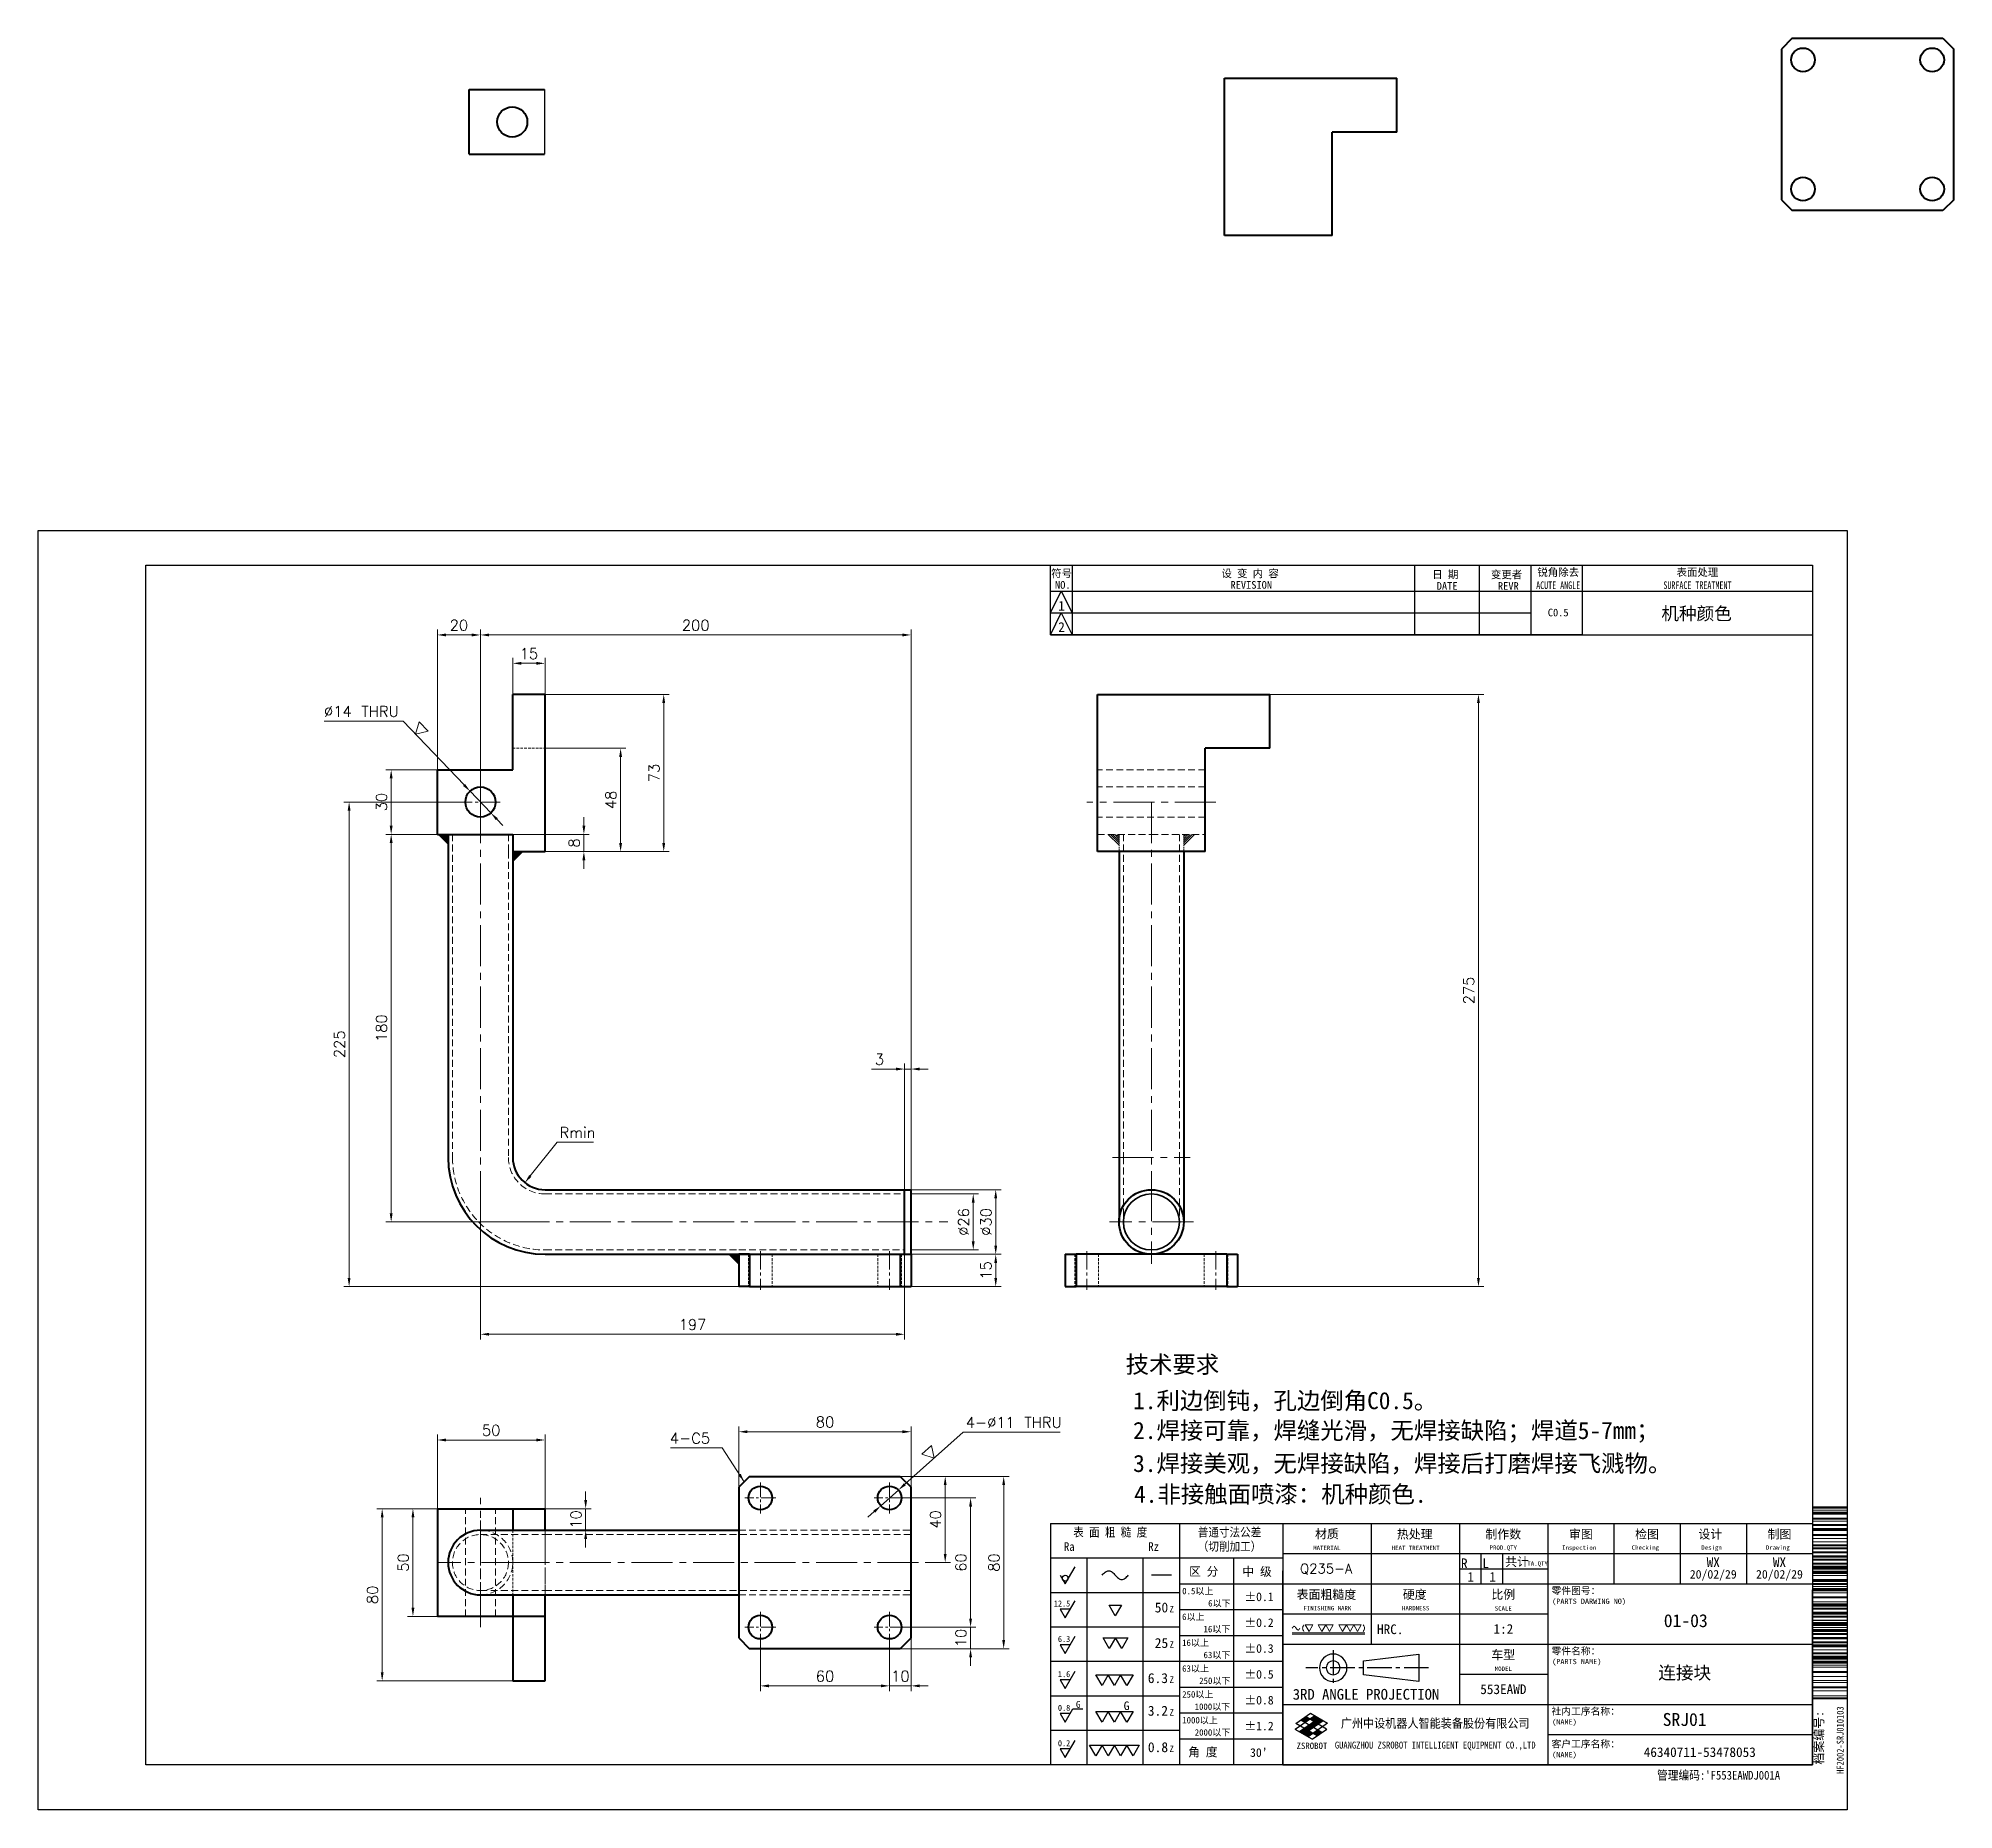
# Model space of a CAD drawing. Extents: x 6035 to 74113, y -26015 to -4546.
# Drawn here: x 6035 to 6925, y -5506 to -4683 of the extents above; entities that cross this region are included whole.
import ezdxf
from ezdxf.enums import TextEntityAlignment as Align

# ---------------------------------------------------------------- set-up
doc = ezdxf.new("R2010")
doc.units = 0
doc.linetypes.add('CENTER2', pattern=[28.575, 19.05, -3.175, 3.175, -3.175])
doc.linetypes.add('HIDDEN2', pattern=[4.7625, 3.175, -1.5875])
doc.layers.get('0').update_dxf_attribs({"linetype": 'CONTINUOUS'})
doc.layers.get('Defpoints').update_dxf_attribs({"linetype": 'CONTINUOUS'})
for name, color, linetype in [('\\M+1907D\\M+19867', 7, 'CONTINUOUS'), ('A3', 7, 'CONTINUOUS'), ('Hidden_line', 7, 'CONTINUOUS'), ('MARK', 7, 'CONTINUOUS')]:
    doc.layers.add(name, color=color, linetype=linetype)
for name, color, linetype, lineweight in [('AM_VIS', 7, 'CONTINUOUS', 40), ('DIM', 71, 'CONTINUOUS', 13), ('DRAWING', 7, 'CONTINUOUS', 40), ('中心线', 2, 'CENTER2', 13), ('尺寸线', 3, 'CONTINUOUS', 13), ('文字', 3, 'CONTINUOUS', 15), ('标注线', 3, 'CONTINUOUS', 18), ('虚线', 1, 'HIDDEN2', 13)]:
    doc.layers.add(name, color=color, linetype=linetype, lineweight=lineweight)
doc.styles.add('3x', font='', dxfattribs={"height": 3})
doc.styles.add('CH-1', font='', dxfattribs={"height": 3})
doc.styles.add('DIM', font='txt.shx', dxfattribs={"width": 0.8, "bigfont": 'bigfont.shx'})
doc.styles.add('MX_NOTE_STANDARD', font='txt.shx', dxfattribs={"bigfont": 'extfont.shx'})
doc.styles.get("Standard").update_dxf_attribs({"font": 'txt.shx', "bigfont": 'bigfont.shx'})
doc.styles.get('3x').set_extended_font_data('SimSun')
doc.styles.get('CH-1').set_extended_font_data('SimSun')
doc.dimstyles.new('副本2', dxfattribs={"dimscale": 2, "dimtxt": 2.5, "dimasz": 2, "dimexe": 1.25, "dimexo": 0, "dimgap": 1, "dimtad": 1, "dimdsep": 46, "dimtxsty": 'Standard', "dimcen": 0, "dimclrd": 3, "dimclre": 3, "dimclrt": 1, "dimadec": 1, "dimazin": 2, "dimtfac": 1, "dimtmove": 0, "dimatfit": 3, "dimfxl": 0, "dimtolj": 1, "dimlwd": -1, "dimlwe": -1, "dimarcsym": 0})
doc.dimstyles.new('副本2$0', dxfattribs={"dimscale": 2, "dimtxt": 2.5, "dimasz": 2, "dimexe": 1.25, "dimexo": 0, "dimgap": 1, "dimtad": 1, "dimdsep": 46, "dimtxsty": 'Standard', "dimcen": 0, "dimclrd": 3, "dimclre": 3, "dimclrt": 1, "dimadec": 1, "dimazin": 2, "dimtfac": 1, "dimtmove": 0, "dimatfit": 3, "dimfxl": 0, "dimtolj": 1, "dimlwd": -1, "dimlwe": -1, "dimarcsym": 0})
doc.dimstyles.new('副本2$3', dxfattribs={"dimscale": 2, "dimtxt": 2.5, "dimasz": 2, "dimexe": 1.25, "dimexo": 0, "dimgap": 1, "dimtad": 1, "dimtoh": 1, "dimdsep": 46, "dimtxsty": 'Standard', "dimcen": 0, "dimclrd": 3, "dimclre": 3, "dimclrt": 1, "dimadec": 1, "dimazin": 2, "dimtfac": 1, "dimtmove": 0, "dimatfit": 3, "dimfxl": 0, "dimtolj": 1, "dimlwd": -1, "dimlwe": -1, "dimarcsym": 0})
doc.dimstyles.new('副本2$4', dxfattribs={"dimscale": 2, "dimtxt": 2.5, "dimasz": 2, "dimexe": 1.25, "dimexo": 0, "dimgap": 1, "dimtad": 1, "dimtoh": 1, "dimdsep": 46, "dimtxsty": 'Standard', "dimcen": 0, "dimclrd": 3, "dimclre": 3, "dimclrt": 1, "dimadec": 1, "dimazin": 2, "dimtfac": 1, "dimtmove": 0, "dimatfit": 3, "dimfxl": 0, "dimtolj": 1, "dimlwd": -1, "dimlwe": -1, "dimarcsym": 0})

msp = doc.modelspace()

# ---------------------------------------------------------------- texts
at = {"insert": (6860.071, -5485.103), "char_height": 4.0563, "width": 86.78134, "attachment_point": 1, "rotation": 90, "style": 'CH-1'}
msp.add_mtext('档案编号:', dxfattribs=at)
at = {"layer": 'DIM', "color": 1, "insert": (6347.096, -5336.056), "char_height": 5, "width": 626.0377, "attachment_point": 9}
msp.add_mtext('\\A1;4-C5', dxfattribs=at)
at = {"layer": '文字', "color": 1, "linetype": 'Continuous', "style": 'CH-1'}
for s, height, p in [('1', 4.5, (6510.317, -4946.981, -500.161)), ('2', 4.5, (6510.317, -4956.868, -500.161)), ('机种颜色', 6, (6805.24, -4950.462, -500.161)), ('1', 4.5, (6700.291, -5397.963, -500.161)), ('1', 4.5, (6710.494, -5397.963, -500.161)), ('01-03', 6, (6800.213, -5418.32, -500.161)), ('1:2', 4.5, (6715.499, -5422.15, -500.161)), ('连接块', 6, (6799.726, -5442.38, -500.161))]:
    msp.add_text(s, height=height, dxfattribs=at).set_placement(p, align=Align.MIDDLE)
at = {"layer": '文字', "color": 1, "style": '3x'}
for s, height, p in [('技术要求', 7.9687, (6540.071, -5303.26)), ('1.利边倒钝，孔边倒角C0.5。', 7.96875, (6543.559, -5320.086)), ('2.焊接可靠，焊缝光滑，无焊接缺陷；焊道5-7mm；', 7.96875, (6543.559, -5333.939)), ('3.焊接美观，无焊接缺陷，焊接后打磨焊接飞溅物。', 7.96875, (6543.559, -5349.241)), ('4.非接触面喷漆：机种颜色.', 7.96875, (6544.005, -5363.519))]:
    msp.add_text(s, height=height, dxfattribs=at).set_placement(p)
at = {"layer": '文字', "color": 1, "linetype": 'Continuous'}
msp.add_text('Q235-A', height=4.5, dxfattribs=at).set_placement((6633.24, -5394.308, -500.161), align=Align.MIDDLE)

# ---------------------------------------------------------------- blocks, each defined once
blk = doc.blocks.new('A$C32AF00EF')
for p, q in [((-1.44, 2.5), (0, 0)), ((0, 0), (2.89, 5))]:
    blk.add_line(p, q)
blk.add_circle((0, 1.67), 0.833)
blk = doc.blocks.new('A$C553B2148')
for p, q in [((1.44, 0), (-1.44, 0)), ((-1.44, 0), (0, -2.5)), ((0, -2.5), (2.89, 2.5))]:
    blk.add_line(p, q)
at = {"style": 'MX_NOTE_STANDARD'}
blk.add_attdef('12.5', text='', height=1.75, dxfattribs=at).set_placement((1.44, 0.28), align=Align.BOTTOM_RIGHT)
blk = doc.blocks.new('A$C1377093C')
for p, q in [((0, 0), (-1.44, 2.5)), ((-1.44, 2.5), (1.44, 2.5)), ((1.44, 2.5), (0, 0))]:
    blk.add_line(p, q)
blk = doc.blocks.new('A$C6D2D6B6B')
for p, q in [((0, 0), (-1.44, 2.5)), ((-1.44, 2.5), (1.44, 2.5)), ((1.44, 2.5), (0, 0)), ((1.44, 2.5), (4.33, 2.5)), ((2.89, 0), (1.44, 2.5)), ((4.33, 2.5), (2.89, 0))]:
    blk.add_line(p, q)
blk = doc.blocks.new('A$C62DD302B')
for p, q in [((-2.89, 0), (-4.33, 2.5)), ((-4.33, 2.5), (-1.44, 2.5)), ((-1.44, 2.5), (-2.89, 0)), ((-1.44, 2.5), (1.44, 2.5)), ((0, 0), (-1.44, 2.5)), ((1.44, 2.5), (0, 0)), ((2.89, 0), (1.44, 2.5)), ((1.44, 2.5), (4.33, 2.5)), ((4.33, 2.5), (2.89, 0))]:
    blk.add_line(p, q)
blk = doc.blocks.new('A$C077E39D2')
for p, q in [((-4.33, -2.5), (-5.77, 0)), ((-5.77, 0), (-2.89, 0)), ((-2.89, 0), (-4.33, -2.5)), ((-2.89, 0), (0, 0)), ((-1.44, -2.5), (-2.89, 0)), ((0, 0), (-1.44, -2.5)), ((1.44, -2.5), (0, 0)), ((0, 0), (2.89, 0)), ((2.89, 0), (1.44, -2.5)), ((4.33, -2.5), (2.89, 0)), ((2.89, 0), (5.77, 0)), ((5.77, 0), (4.33, -2.5))]:
    blk.add_line(p, q)
blk = doc.blocks.new('A$C09D43E00')
for p, q in [((1.15, 2), (-1.15, 2)), ((-1.15, 2), (0, 0)), ((0, 0), (1.78, 3.08)), ((1.78, 3.08), (4.07, 3.08))]:
    blk.add_line(p, q)
at = {"style": 'MX_NOTE_STANDARD'}
blk.add_attdef('12.5', text='', height=1.4, dxfattribs=at).set_placement((1.15, 2.22), align=Align.BOTTOM_RIGHT)
at = {"layer": '\\M+1907D\\M+19867', "color": 0, "style": 'CH-1'}
blk.add_text('G', height=1.6, dxfattribs=at).set_placement((2.47, 3.33))
blk = doc.blocks.new('A$C339E5D7D')
for p, q in [((-2.89, 0), (-4.33, 2.5)), ((-4.33, 2.5), (-1.44, 2.5)), ((-1.44, 2.5), (-2.89, 0)), ((-1.44, 2.5), (1.44, 2.5)), ((0, 0), (-1.44, 2.5)), ((1.44, 2.5), (0, 0)), ((2.89, 0), (1.44, 2.5)), ((1.44, 2.5), (4.33, 2.5)), ((4.33, 2.5), (2.89, 0))]:
    blk.add_line(p, q)
at = {"layer": '\\M+1907D\\M+19867', "color": 0, "style": 'CH-1'}
blk.add_text('G', height=2, dxfattribs=at).set_placement((2.13, 2.81))
blk = doc.blocks.new('A$C34C2392C')
at = {"linetype": 'CENTER2', "ltscale": 0.3}
for p, q in [((16.64, 0), (-11.88, 0)), ((-5.53, 4.13), (-5.53, -4.13))]:
    blk.add_line(p, q, dxfattribs=at)
for p, q in [((1.54, 1.6), (14.34, 3.2)), ((1.54, -1.6), (1.54, 1.6)), ((14.34, 3.2), (14.34, -3.2)), ((14.34, -3.2), (1.54, -1.6))]:
    blk.add_line(p, q)
for radius in [3.2, 1.6]:
    blk.add_arc((-5.53, 0), radius, 0, 359.9894)
blk = doc.blocks.new('A$C48AC1843')
h = blk.add_hatch(color=1)
h.paths.add_polyline_path([(-16.35, -17.65), (-15.35, -18.23), (-14.21, -17.45), (-15.23, -16.83)])
h.paths.add_polyline_path([(-14.21, -17.45), (-13.22, -18.04), (-12.06, -17.24), (-13.05, -16.65)])
h.paths.add_polyline_path([(-13.22, -18.04), (-12.27, -18.61), (-11.11, -17.81), (-12.06, -17.24)])
h.paths.add_polyline_path([(-13.22, -18.04), (-14.36, -18.82), (-13.4, -19.39), (-12.27, -18.61)])
h.paths.add_polyline_path([(-14.36, -18.82), (-15.5, -19.6), (-14.53, -20.16), (-13.4, -19.39)])
h.paths.add_polyline_path([(-14.53, -20.16), (-15.5, -19.6), (-16.63, -20.38), (-15.66, -20.94)])
h.paths.add_polyline_path([(-15.66, -20.94), (-14.66, -21.53), (-13.51, -20.74), (-14.53, -20.16)])
h.paths.add_polyline_path([(-13.51, -20.74), (-12.53, -21.29), (-11.43, -20.54), (-12.4, -19.97)])
for p, q in [((-20.5, 28), (102.5, 28)), ((0, 28), (0, 0)), ((20.5, 28), (20.5, -14)), ((41, 28), (41, -28)), ((56.38, 28), (56.38, 14)), ((71.75, 28), (71.75, 14)), ((87.12, 28), (87.12, 14)), ((-20.5, 21), (102.5, 21)), ((25.5, 21), (25.5, 14)), ((30.5, 21), (30.5, 14)), ((-20.5, 17), (-20.5, -28)), ((-20.5, 17), (-20.5, -28)), ((-20.5, -28), (-20.5, 17)), ((-20.5, 17), (-20.5, -28)), ((-20.5, 17), (-20.5, -28)), ((-20.5, 17), (-20.5, -28)), ((-20.5, 17), (-20.5, -28)), ((-20.5, 17), (-20.5, -28)), ((-20.5, 17), (-20.5, -28)), ((-20.5, -28), (-20.5, 17)), ((-20.5, 17), (-20.5, -28)), ((-20.5, 17), (-20.5, -28)), ((-20.5, 17), (-20.5, -28)), ((-20.5, 17), (-20.5, -28)), ((-20.5, 14), (102.5, 14)), ((20.5, 17.5), (41, 17.5)), ((102.5, -28), (102.5, 12.56)), ((-20.5, 7), (41, 7)), ((-20.5, 0), (102.5, 0)), ((20.5, -7), (41, -7)), ((-20.5, -14), (102.5, -14)), ((-13.05, -16.65), (-17.63, -19.8)), ((-17.49, -18.47), (-14.11, -16.02)), ((-12.06, -17.24), (-16.63, -20.38)), ((-11.43, -20.54), (-16.35, -17.65)), ((-10.34, -19.76), (-15.23, -16.83)), ((-14.11, -16.02), (-10.11, -18.4)), ((-13.7, -22.09), (-17.63, -19.8)), ((-12.53, -21.29), (-17.49, -18.47)), ((-11.11, -17.81), (-15.66, -20.94)), ((-10.11, -18.4), (-14.66, -21.53)), ((-13.7, -22.09), (-10.31, -19.78)), ((41, -21), (102.5, -21)), ((102.5, -28), (-74.5, -28)), ((-20.5, -28), (102.5, -28))]:
    blk.add_line(p, q)
at = {"layer": '\\M+1907D\\M+19867', "color": 0, "linetype": 'Continuous'}
for p, q in [((-74.5, 28), (-74.5, -28)), ((-74.5, 28), (-20.5, 28)), ((-44.5, 28), (-44.5, -28)), ((-20.5, 28), (-20.5, -28)), ((-74.5, 20), (-20.5, 20)), ((-66, 20), (-66, -28)), ((-53, 20), (-53, -28)), ((-32, 20), (-32, -28)), ((-51.04, 16.05), (-46.38, 16.05)), ((-44.5, 14), (-20.5, 14)), ((-20.5, 17), (-20.5, -28)), ((-20.5, 17), (-20.5, -28)), ((-20.5, 17), (-20.5, -28)), ((-74.5, 12), (-44.5, 12)), ((-44.5, 8), (-20.5, 8)), ((-74.5, 4), (-44.5, 4)), ((-44.5, 2), (-20.5, 2)), ((-74.5, -4), (-44.5, -4)), ((-44.5, -4), (-20.5, -4)), ((-74.5, -12), (-44.5, -12)), ((-44.5, -10), (-20.5, -10)), ((-44.5, -16), (-20.5, -16)), ((-74.5, -20), (-44.5, -20)), ((-44.5, -22), (-20.5, -22))]:
    blk.add_line(p, q, dxfattribs=at)
at = {"layer": '\\M+1907D\\M+19867', "color": 0, "linetype": 'Continuous', "start_tangent": (0.606347, 0.7952), "end_tangent": (0.584547, 0.81136)}
blk.add_spline([(-62.45, 16.02), (-61.75, 16.71), (-60.9, 17.03), (-60.14, 16.7), (-59.43, 16), (-58.71, 15.29), (-57.94, 14.97), (-57.09, 15.32), (-56.39, 16.04)], degree=3, dxfattribs=at)
at = {"xscale": 0.8000000000001818, "yscale": 0.8000000000001818, "zscale": 0.8000000000001818}
blk.add_blockref('A$C32AF00EF', (-71.03, 13.97), dxfattribs=at)
ref = blk.add_blockref('A$C553B2148', (-71.03, 8.08), dxfattribs=dict(xscale=0.8000000000001818, yscale=0.8000000000001818, zscale=0.8000000000001818))
ref.add_attrib('12.5', '12.5', dxfattribs={"height": 1.4, "style": 'CH-1'}).set_placement((-69.88, 8.3), align=Align.BOTTOM_RIGHT)
for name, p in [('A$C1377093C', (-59.43, 6.54)), ('A$C6D2D6B6B', (-60.82, -1.06)), ('A$C62DD302B', (-59.61, -9.63)), ('A$C077E39D2', (-59.61, -23.46))]:
    blk.add_blockref(name, p)
ref = blk.add_blockref('A$C553B2148', (-71.03, -0.17), dxfattribs=dict(xscale=0.8000000000001818, yscale=0.8000000000001818, zscale=0.8000000000001818))
ref.add_attrib('12.5', '6.3', dxfattribs={"height": 1.4, "style": 'CH-1'}).set_placement((-69.88, 0.06), align=Align.BOTTOM_RIGHT)
at = {"lineweight": 35}
for name, p in [('A$C34C2392C', (-3.29, -5.51)), ('A$C339E5D7D', (-59.61, -18.13))]:
    blk.add_blockref(name, p, dxfattribs=at)
ref = blk.add_blockref('A$C553B2148', (-71.03, -8.32), dxfattribs=dict(xscale=0.8000000000001818, yscale=0.8000000000001818, zscale=0.8000000000001818))
ref.add_attrib('12.5', '1.6', dxfattribs={"height": 1.4, "style": 'CH-1'}).set_placement((-69.88, -8.09), align=Align.BOTTOM_RIGHT)
ref = blk.add_blockref('A$C09D43E00', (-71.03, -18.13), dxfattribs=at)
ref.add_attrib('12.5', '0.8', dxfattribs={"height": 1.4, "style": 'CH-1'}).set_placement((-69.88, -15.91), align=Align.BOTTOM_RIGHT)
ref = blk.add_blockref('A$C553B2148', (-71.03, -24.36), dxfattribs=dict(xscale=0.8000000000001818, yscale=0.8000000000001818, zscale=0.8000000000001818))
ref.add_attrib('12.5', '0.2', dxfattribs={"height": 1.4, "style": 'CH-1'}).set_placement((-69.88, -24.14), align=Align.BOTTOM_RIGHT)
at = {"style": 'CH-1', "width": 0.9}
for s, p in [('表 面 粗 糙 度', (-60.6, 26.03)), ('普通寸法公差', (-32.89, 26.03)), ('Ra              Rz', (-60.31, 22.63)), ('（切削加工）', (-32.89, 22.74))]:
    blk.add_text(s, height=2, dxfattribs=at).set_placement(p, align=Align.MIDDLE)
at = {"style": 'CH-1'}
blk.add_text('材质', height=2.028, dxfattribs=at).set_placement((-13.03, 24.56))
at = {"lineweight": 35, "style": 'CH-1'}
for s, height, p in [('热处理', 2.028, (10.11, 25.57)), ('HEAT TREATMENT', 1.0138, (10.33, 22.33)), ('表面粗糙度', 2.028, (-10.39, 11.57)), ('硬度', 2.028, (10.11, 11.57)), ('FINISHING MARK', 1.0138, (-10.17, 8.33)), ('HRC.', 2.25, (4.42, 3.44, -250.08)), ('HARDNESS', 1.014, (10.33, 8.33))]:
    blk.add_text(s, height=height, dxfattribs=at).set_placement(p, align=Align.MIDDLE)
at = {"style": 'CH-1'}
for s, height, p in [('制作数', 2.028, (30.67, 25.57)), ('审图', 2.028, (48.69, 25.57)), ('检图', 2.028, (64.06, 25.57)), ('设计 ', 2.028, (79.44, 25.57)), ('制图', 2.028, (94.81, 25.57)), ('MATERIAL', 1.014, (-10.28, 22.33)), ('PROD.QTY', 1.014, (30.68, 22.28)), ('Inspection ', 1.0138, (48.69, 22.28)), ('Checking ', 1.014, (64.06, 22.28)), ('Design ', 1.014, (79.44, 22.28)), ('Drawing ', 1.014, (94.81, 22.28)), ('R', 2.25, (21.62, 18.76)), ('L', 2.25, (26.62, 18.76)), ('共计', 2.028, (33.88, 19.17)), ('TA.QTY', 1.014, (38.65, 18.61)), ('比例', 2.028, (30.67, 11.57)), ('SCALE', 1.014, (30.68, 8.28)), ('车型', 2.028, (30.67, -2.43)), ('MODEL', 1.014, (30.68, -5.72)), ('3RD ANGLE PROJECTION', 2.5, (-1.2, -11.66))]:
    blk.add_text(s, height=height, dxfattribs=at).set_placement(p, align=Align.MIDDLE)
at = {"lineweight": 35, "style": 'CH-1'}
for s, height, p in [('零件图号：', 1.622, (41.87, 11.59)), ('(PARTS DARWING NO)', 1.2169, (42.03, 9.34)), ('零件名称：', 1.622, (41.87, -2.41)), ('(PARTS NAME)', 1.2169, (42.03, -4.66)), ('社内工序名称：', 1.622, (41.87, -16.41)), ('(NAME)', 1.217, (42.03, -18.66)), ('客户工序名称：', 1.622, (41.87, -24)), ('(NAME)', 1.217, (42.03, -26.26))]:
    blk.add_text(s, height=height, dxfattribs=at).set_placement(p)
at = {"color": 1, "style": 'CH-1'}
blk.add_text('ZSROBOT', height=1.5, dxfattribs=at).set_placement((-13.75, -23.62), align=Align.MIDDLE)
at = {"layer": '\\M+1907D\\M+19867', "color": 0, "style": 'CH-1'}
for s, height, p in [('区 分', 2, (-38.88, 16.89)), ('中 级', 2, (-26.5, 16.89)), ('0.5以上', 1.5, (-40.25, 12.35)), ('6以下', 1.5, (-35.24, 9.48)), ('6以上', 1.5, (-41.29, 6.35)), ('16以上', 1.5, (-40.77, 0.35)), ('16以下', 1.5, (-35.8, 3.48)), ('63以下', 1.5, (-35.8, -2.52)), ('63以上', 1.5, (-40.77, -5.65)), ('250以下', 1.5, (-36.3, -8.52)), ('250以上', 1.5, (-40.25, -11.65)), ('1000以上', 1.5, (-39.73, -17.65)), ('1000以下', 1.5, (-36.85, -14.52)), ('2000以下', 1.5, (-36.83, -20.52)), ('角 度', 2, (-39.08, -25.02))]:
    blk.add_text(s, height=height, dxfattribs=at).set_placement(p, align=Align.MIDDLE)
for s, height, p in [('50', 2.3, (-50.26, 7.35)), ('%%P0.1', 2, (-29.44, 9.98)), ('Z', 1.5, (-46.82, 7.38)), ('%%P0.2', 2, (-29.44, 3.98)), ('25', 2.3, (-50.26, -0.9)), ('Z', 1.5, (-46.82, -0.86)), ('%%P0.3', 2, (-29.44, -2.02)), ('6.3', 2.3, (-51.87, -9.05)), ('Z', 1.5, (-46.82, -9.01)), ('%%P0.5', 2, (-29.44, -8.02)), ('%%P0.8', 2, (-29.44, -14.02)), ('3.2', 2.3, (-51.87, -16.63)), ('Z', 1.5, (-46.82, -16.59)), ('%%P1.2', 2, (-29.44, -20.02)), ('0.8', 2.3, (-51.85, -25.09)), ('Z', 1.5, (-46.82, -25.05)), ("30'", 2, (-28.12, -26.19))]:
    blk.add_text(s, height=height, dxfattribs=at).set_placement(p)
at = {"layer": 'MARK', "style": 'CH-1', "width": 0.9}
for s, height, p in [('广州中设机器人智能装备股份有限公司', 2.1, (-7.05, -19.43)), ('GUANGZHOU ZSROBOT INTELLIGENT EQUIPMENT CO.,LTD', 1.62, (-8.44, -24.26))]:
    blk.add_text(s, height=height, dxfattribs=at).set_placement(p)
blk = doc.blocks.new('A$C2CD672AE')
for p, q in [((-218.5, -289), (-218.5, 8)), ((-218.5, 8), (201.5, 8)), ((201.5, 8), (201.5, -289)), ((-193.5, 0), (193.5, 0)), ((-193.5, -278.55), (-193.5, 0)), ((16.5, -16.21), (16.5, 0)), ((21.57, 0), (21.57, -16.21)), ((69.95, 0), (181.5, 0)), ((69.95, 0), (181.5, 0)), ((69.95, 0), (181.5, 0)), ((69.95, 0), (181.5, 0)), ((193.5, 0), (193.5, -278.55)), ((101.05, 0), (101.05, -16.21)), ((101.05, 0), (101.05, -16.21)), ((101.05, 0), (101.05, -16.21)), ((101.05, 0), (101.05, -16.21)), ((101.05, 0), (101.05, -16.21)), ((116.05, 0), (116.05, -16.21)), ((116.05, 0), (116.05, -16.21)), ((116.05, 0), (116.05, -16.21)), ((116.05, 0), (116.05, -16.21)), ((116.05, 0), (116.05, -16.21)), ((128.05, 0), (128.05, -16.21)), ((128.05, 0), (128.05, -16.21)), ((128.05, 0), (128.05, -16.21)), ((128.05, 0), (128.05, -16.21)), ((128.05, 0), (128.05, -16.21)), ((140.05, -16.21), (140.05, 0)), ((16.5, -11.14), (19.04, -6.07)), ((16.5, -6.07), (128.05, -6.07)), ((16.5, -6.07), (128.05, -6.07)), ((16.5, -6.07), (128.05, -6.07)), ((16.5, -6.07), (128.05, -6.07)), ((19.04, -6.07), (21.57, -11.14)), ((128.05, -6.07), (140.05, -6.07)), ((128.05, -6.07), (140.05, -6.07)), ((128.05, -6.07), (140.05, -6.07)), ((128.05, -6.07), (193.5, -6.07)), ((16.5, -16.21), (19.04, -11.14)), ((16.5, -11.14), (128.05, -11.14)), ((16.5, -11.14), (128.05, -11.14)), ((16.5, -11.14), (128.05, -11.14)), ((16.5, -11.14), (128.05, -11.14)), ((19.04, -11.14), (21.57, -16.21)), ((16.5, -16.21), (140.05, -16.21)), ((140.05, -16.21), (16.5, -16.21)), ((16.5, -16.21), (140.05, -16.21)), ((16.5, -16.21), (193.5, -16.21)), ((193.5, -278.55), (-193.5, -278.55)), ((201.5, -289), (-218.5, -289))]:
    blk.add_line(p, q)
at = {"style": 'CH-1'}
for s, p in [('符号', (19.12, -1.91)), ('NO.', (19.39, -4.62)), ('设 变 内 容', (62.89, -1.91)), ('REVISION', (63.16, -4.62)), ('日 期', (108.22, -2.16)), ('DATE', (108.64, -4.87)), ('变更者', (122.43, -2.16)), ('REVR', (122.85, -4.87)), ('锐角除去', (134.43, -1.63)), ('表面处理', (166.75, -1.61)), ('C0.5', (134.43, -11.03))]:
    blk.add_text(s, height=1.775, dxfattribs=at).set_placement(p, align=Align.MIDDLE)
at = {"style": 'CH-1', "width": 0.7}
for s, p in [('ACUTE ANGLE', (134.43, -4.69)), ('SURFACE TREATMENT', (166.75, -4.68))]:
    blk.add_text(s, height=1.7746, dxfattribs=at).set_placement(p, align=Align.MIDDLE)
blk = doc.blocks.new('车型')
at = {"layer": '文字', "color": 1, "linetype": 'Continuous', "style": 'CH-1'}
blk.add_text('553EAWD', height=2.25, dxfattribs=at).set_placement((-10.31, -3.5, -250.08), align=Align.MIDDLE)
blk = doc.blocks.new('工序名称')
at = {"layer": '文字', "color": 1, "linetype": 'Continuous', "style": 'CH-1'}
blk.add_text('46340711-53478053', height=2.25, dxfattribs=at).set_placement((-29.69, -6.35, -250.08), align=Align.MIDDLE)
blk = doc.blocks.new('制图人员')
at = {"layer": '文字', "color": 1, "linetype": 'Continuous', "style": 'CH-1'}
blk.add_text('WX', height=2.25, dxfattribs=at).set_placement((-7.69, -1.99), align=Align.MIDDLE)
blk = doc.blocks.new('制图日期')
at = {"layer": '文字', "color": 1, "linetype": 'Continuous', "style": 'CH-1'}
blk.add_text('20/02/29', height=2, dxfattribs=at).set_placement((-7.69, 2.04), align=Align.MIDDLE)
blk = doc.blocks.new('设计人员')
at = {"layer": '文字', "color": 1, "linetype": 'Continuous', "style": 'CH-1'}
blk.add_text('WX', height=2.25, dxfattribs=at).set_placement((-7.69, -1.99), align=Align.MIDDLE)
blk = doc.blocks.new('设计日期')
at = {"layer": '文字', "color": 1, "linetype": 'Continuous', "style": 'CH-1'}
blk.add_text('20/02/29', height=2, dxfattribs=at).set_placement((-7.69, 2.04), align=Align.MIDDLE)
blk = doc.blocks.new('管理编码')
at = {"color": 1, "style": 'CH-1', "width": 0.9}
blk.add_text("管理编码:'F553EAWDJ001A", height=2.0282, dxfattribs=at).set_placement((-21.83, -2.38), align=Align.MIDDLE)
blk = doc.blocks.new('社内工序名称')
at = {"layer": '文字', "color": 1, "linetype": 'Continuous', "style": 'CH-1'}
blk.add_text('SRJ01', height=3, dxfattribs=at).set_placement((0.64, 0, -250.08), align=Align.MIDDLE)
blk = doc.blocks.new('FINISH_0123')
at = {"layer": 'DIM'}
for p, q in [((-25.49, -5.91), (-22.6, -5.91)), ((-24.05, -8.41), (-25.49, -5.91)), ((-22.6, -5.91), (-24.05, -8.41)), ((-20.49, -5.91), (-17.6, -5.91)), ((-19.05, -8.41), (-20.49, -5.91)), ((-17.6, -5.91), (-19.05, -8.41)), ((-16.16, -8.41), (-17.6, -5.91)), ((-17.6, -5.91), (-14.72, -5.91)), ((-14.72, -5.91), (-16.16, -8.41)), ((-12.49, -5.91), (-9.6, -5.91)), ((-11.05, -8.41), (-12.49, -5.91)), ((-9.6, -5.91), (-11.05, -8.41)), ((-8.16, -8.41), (-9.6, -5.91)), ((-9.6, -5.91), (-6.72, -5.91)), ((-6.72, -5.91), (-8.16, -8.41)), ((-6.72, -5.91), (-3.83, -5.91)), ((-5.27, -8.41), (-6.72, -5.91)), ((-3.83, -5.91), (-5.27, -8.41)), ((-30.58, -9), (-2.42, -9)), ((-30.58, -9.5), (-2.42, -9.5))]:
    blk.add_line(p, q, dxfattribs=at)
for points in [[(-30.55, -7.16), (-29.8, -6.41), (-29.05, -7.16), (-28.3, -7.91), (-27.55, -7.16)], [(-26.05, -5.91), (-26.55, -7.16), (-26.05, -8.41)], [(-3.05, -5.91), (-2.55, -7.16), (-3.05, -8.41)]]:
    blk.add_spline(points, degree=3, dxfattribs=at)
blk = doc.blocks.new('*D2345')
at = {"layer": 'Defpoints', "color": 0, "transparency": 16777216}
for p in [(6179.45, -5038.14), (6231.34, -5038.14), (6360.44, -5263.14)]:
    blk.add_point(p, dxfattribs=at)
at = {"layer": 'DIM', "color": 3, "transparency": 16777216}
for p, q in [((6231.34, -5038.14), (6176.95, -5038.14)), ((6179.45, -5259.14), (6179.45, -5042.14)), ((6360.44, -5263.14), (6176.95, -5263.14))]:
    blk.add_line(p, q, dxfattribs=at)
for points in [[(6178.78, -5042.14), (6180.11, -5042.14), (6179.45, -5038.14)], [(6178.78, -5259.14), (6180.11, -5259.14), (6179.45, -5263.14)]]:
    blk.add_solid(points, dxfattribs=at)
at = {"layer": 'DIM', "color": 1, "transparency": 16777216, "insert": (6174.95, -5150.64), "char_height": 5, "attachment_point": 5, "rotation": 90}
blk.add_mtext('\\A1;225', dxfattribs=at)
blk = doc.blocks.new('*D2346')
at = {"layer": 'Defpoints', "color": 0, "transparency": 16777216}
for p in [(6198.99, -5053.14), (6220.44, -5053.14), (6253.44, -5233.14)]:
    blk.add_point(p, dxfattribs=at)
at = {"layer": 'DIM', "color": 3, "transparency": 16777216}
for p, q in [((6220.44, -5053.14), (6196.49, -5053.14)), ((6198.99, -5229.14), (6198.99, -5057.14)), ((6253.44, -5233.14), (6196.49, -5233.14))]:
    blk.add_line(p, q, dxfattribs=at)
for points in [[(6198.32, -5057.14), (6199.65, -5057.14), (6198.99, -5053.14)], [(6198.32, -5229.14), (6199.65, -5229.14), (6198.99, -5233.14)]]:
    blk.add_solid(points, dxfattribs=at)
at = {"layer": 'DIM', "color": 1, "transparency": 16777216, "insert": (6194.49, -5143.14), "char_height": 5, "attachment_point": 5, "rotation": 90}
blk.add_mtext('\\A1;180', dxfattribs=at)
blk = doc.blocks.new('*D2347')
at = {"layer": 'Defpoints', "color": 0, "transparency": 16777216}
for p in [(6198.99, -5023.14), (6220.44, -5023.14), (6220.44, -5053.14)]:
    blk.add_point(p, dxfattribs=at)
at = {"layer": 'DIM', "color": 3, "transparency": 16777216}
for p, q in [((6220.44, -5023.14), (6196.49, -5023.14)), ((6198.99, -5049.14), (6198.99, -5027.14)), ((6220.44, -5053.14), (6196.49, -5053.14))]:
    blk.add_line(p, q, dxfattribs=at)
for points in [[(6198.32, -5027.14), (6199.65, -5027.14), (6198.99, -5023.14)], [(6198.32, -5049.14), (6199.65, -5049.14), (6198.99, -5053.14)]]:
    blk.add_solid(points, dxfattribs=at)
at = {"layer": 'DIM', "color": 1, "transparency": 16777216, "insert": (6194.49, -5038.14), "char_height": 5, "attachment_point": 5, "rotation": 90}
blk.add_mtext('\\A1;30', dxfattribs=at)
blk = doc.blocks.new('*D2348')
at = {"layer": 'Defpoints', "color": 0, "transparency": 16777216}
for p in [(6235.6, -5033.08), (6245.28, -5043.2)]:
    blk.add_point(p, dxfattribs=at)
at = {"layer": 'DIM', "color": 3, "transparency": 16777216}
for p, q in [((6167.81, -5000.56), (6204.48, -5000.56)), ((6204.48, -5000.56), (6232.84, -5030.19)), ((6245.28, -5043.2), (6235.6, -5033.08)), ((6248.05, -5046.09), (6250.82, -5048.98))]:
    blk.add_line(p, q, dxfattribs=at)
for points in [[(6233.32, -5029.73), (6232.36, -5030.66), (6235.6, -5033.08)], [(6248.53, -5045.63), (6247.57, -5046.55), (6245.28, -5043.2)]]:
    blk.add_solid(points, dxfattribs=at)
at = {"layer": 'DIM', "color": 1, "transparency": 16777216, "insert": (6185.14, -4996.06), "char_height": 5, "attachment_point": 5}
blk.add_mtext('\\A1;∅14{\\Ftxt,bigfont|c134; THRU}', dxfattribs=at)
blk = doc.blocks.new('*D2349')
at = {"layer": 'Defpoints', "color": 0, "transparency": 16777216}
for p in [(6240.44, -4960.54), (6220.44, -5023.14), (6240.44, -5029.04)]:
    blk.add_point(p, dxfattribs=at)
at = {"layer": 'DIM', "color": 3, "transparency": 16777216}
for p, q in [((6220.44, -5023.14), (6220.44, -4958.04)), ((6224.44, -4960.54), (6236.44, -4960.54)), ((6240.44, -5029.04), (6240.44, -4958.04))]:
    blk.add_line(p, q, dxfattribs=at)
for points in [[(6224.44, -4959.88), (6224.44, -4961.21), (6220.44, -4960.54)], [(6236.44, -4959.88), (6236.44, -4961.21), (6240.44, -4960.54)]]:
    blk.add_solid(points, dxfattribs=at)
at = {"layer": 'DIM', "color": 1, "transparency": 16777216, "insert": (6230.44, -4956.04), "char_height": 5, "attachment_point": 5}
blk.add_mtext('\\A1;20', dxfattribs=at)
blk = doc.blocks.new('*D2350')
at = {"layer": 'Defpoints', "color": 0, "transparency": 16777216}
for p in [(6270.44, -4973.71), (6255.44, -4988.14), (6270.44, -4988.14)]:
    blk.add_point(p, dxfattribs=at)
at = {"layer": 'DIM', "color": 3, "transparency": 16777216}
for p, q in [((6255.44, -4988.14), (6255.44, -4971.21)), ((6270.44, -4988.14), (6270.44, -4971.21)), ((6259.44, -4973.71), (6266.44, -4973.71))]:
    blk.add_line(p, q, dxfattribs=at)
for points in [[(6259.44, -4973.05), (6259.44, -4974.38), (6255.44, -4973.71)], [(6266.44, -4973.05), (6266.44, -4974.38), (6270.44, -4973.71)]]:
    blk.add_solid(points, dxfattribs=at)
at = {"layer": 'DIM', "color": 1, "transparency": 16777216, "insert": (6262.94, -4969.21), "char_height": 5, "attachment_point": 5}
blk.add_mtext('\\A1;15', dxfattribs=at)
blk = doc.blocks.new('*D2351')
at = {"layer": 'Defpoints', "color": 0, "transparency": 16777216}
for p in [(6440.44, -4960.54), (6240.44, -5029.04), (6440.44, -5218.14)]:
    blk.add_point(p, dxfattribs=at)
at = {"layer": 'DIM', "color": 3, "transparency": 16777216}
for p, q in [((6240.44, -5029.04), (6240.44, -4958.04)), ((6244.44, -4960.54), (6436.44, -4960.54)), ((6440.44, -5218.14), (6440.44, -4958.04))]:
    blk.add_line(p, q, dxfattribs=at)
for points in [[(6244.44, -4959.88), (6244.44, -4961.21), (6240.44, -4960.54)], [(6436.44, -4959.88), (6436.44, -4961.21), (6440.44, -4960.54)]]:
    blk.add_solid(points, dxfattribs=at)
at = {"layer": 'DIM', "color": 1, "transparency": 16777216, "insert": (6340.44, -4956.04), "char_height": 5, "attachment_point": 5}
blk.add_mtext('\\A1;200', dxfattribs=at)
blk = doc.blocks.new('*D2352')
at = {"layer": 'Defpoints', "color": 0, "transparency": 16777216}
for p in [(6270.44, -4988.14), (6270.44, -5061.14), (6325.57, -5061.14)]:
    blk.add_point(p, dxfattribs=at)
at = {"layer": 'DIM', "color": 3, "transparency": 16777216}
for p, q in [((6270.44, -4988.14), (6328.07, -4988.14)), ((6325.57, -4992.14), (6325.57, -5057.14)), ((6270.44, -5061.14), (6328.07, -5061.14))]:
    blk.add_line(p, q, dxfattribs=at)
for points in [[(6324.9, -4992.14), (6326.23, -4992.14), (6325.57, -4988.14)], [(6324.9, -5057.14), (6326.23, -5057.14), (6325.57, -5061.14)]]:
    blk.add_solid(points, dxfattribs=at)
at = {"layer": 'DIM', "color": 1, "transparency": 16777216, "insert": (6321.07, -5024.64), "char_height": 5, "attachment_point": 5, "rotation": 90}
blk.add_mtext('\\A1;73', dxfattribs=at)
blk = doc.blocks.new('*D2353')
at = {"layer": 'Defpoints', "color": 0, "transparency": 16777216}
for p in [(6270.44, -5013.14), (6270.44, -5061.14), (6305.54, -5061.14)]:
    blk.add_point(p, dxfattribs=at)
at = {"layer": 'DIM', "color": 3, "transparency": 16777216}
for p, q in [((6270.44, -5013.14), (6308.04, -5013.14)), ((6305.54, -5017.14), (6305.54, -5057.14)), ((6270.44, -5061.14), (6308.04, -5061.14))]:
    blk.add_line(p, q, dxfattribs=at)
for points in [[(6304.87, -5017.14), (6306.21, -5017.14), (6305.54, -5013.14)], [(6304.87, -5057.14), (6306.21, -5057.14), (6305.54, -5061.14)]]:
    blk.add_solid(points, dxfattribs=at)
at = {"layer": 'DIM', "color": 1, "transparency": 16777216, "insert": (6301.04, -5037.14), "char_height": 5, "attachment_point": 5, "rotation": 90}
blk.add_mtext('\\A1;48', dxfattribs=at)
blk = doc.blocks.new('*D2354')
at = {"layer": 'Defpoints', "color": 0, "transparency": 16777216}
for p in [(6255.44, -5053.14), (6270.44, -5061.14), (6288.48, -5061.14)]:
    blk.add_point(p, dxfattribs=at)
at = {"layer": 'DIM', "color": 3, "transparency": 16777216}
for p, q in [((6288.48, -5049.14), (6288.48, -5045.14)), ((6255.44, -5053.14), (6290.98, -5053.14)), ((6270.44, -5061.14), (6290.98, -5061.14)), ((6288.48, -5053.14), (6288.48, -5061.14)), ((6288.48, -5065.14), (6288.48, -5069.14))]:
    blk.add_line(p, q, dxfattribs=at)
for points in [[(6287.81, -5049.14), (6289.15, -5049.14), (6288.48, -5053.14)], [(6287.81, -5065.14), (6289.15, -5065.14), (6288.48, -5061.14)]]:
    blk.add_solid(points, dxfattribs=at)
at = {"layer": 'DIM', "color": 1, "transparency": 16777216, "insert": (6283.98, -5057.14), "char_height": 5, "attachment_point": 5, "rotation": 90}
blk.add_mtext('\\A1;8', dxfattribs=at)
blk = doc.blocks.new('*D2355')
at = {"layer": 'Defpoints', "color": 0, "transparency": 16777216}
for p in [(6270.44, -5203.14), (6261.11, -5214.89)]:
    blk.add_point(p, dxfattribs=at)
at = {"layer": 'DIM', "color": 3, "transparency": 16777216}
for p, q in [((6276.02, -5196.12), (6263.6, -5211.75)), ((6293.02, -5196.12), (6276.02, -5196.12))]:
    blk.add_line(p, q, dxfattribs=at)
blk.add_solid([(6263.08, -5211.34), (6264.12, -5212.17), (6261.11, -5214.89)], dxfattribs=at)
at = {"layer": 'DIM', "color": 1, "transparency": 16777216, "insert": (6285.52, -5191.62), "char_height": 5, "attachment_point": 5}
blk.add_mtext('\\A1;{\\Ftxt,bigfont|c134;Rmin}', dxfattribs=at)
blk = doc.blocks.new('*D2356')
at = {"layer": 'Defpoints', "color": 0, "transparency": 16777216}
for p in [(6440.44, -5218.14), (6479.75, -5218.14), (6440.44, -5248.14)]:
    blk.add_point(p, dxfattribs=at)
at = {"layer": 'DIM', "color": 3, "transparency": 16777216}
for p, q in [((6440.44, -5218.14), (6482.25, -5218.14)), ((6479.75, -5244.14), (6479.75, -5222.14)), ((6440.44, -5248.14), (6482.25, -5248.14))]:
    blk.add_line(p, q, dxfattribs=at)
for points in [[(6479.09, -5222.14), (6480.42, -5222.14), (6479.75, -5218.14)], [(6479.09, -5244.14), (6480.42, -5244.14), (6479.75, -5248.14)]]:
    blk.add_solid(points, dxfattribs=at)
at = {"layer": 'DIM', "color": 1, "transparency": 16777216, "insert": (6475.25, -5233.14), "char_height": 5, "attachment_point": 5, "rotation": 90}
blk.add_mtext('\\A1;{\\Ftxt,bigfont|c134;%%C}30', dxfattribs=at)
blk = doc.blocks.new('*D2357')
at = {"layer": 'Defpoints', "color": 0, "transparency": 16777216}
for p in [(6440.44, -5248.14), (6479.75, -5248.14), (6440.44, -5263.14)]:
    blk.add_point(p, dxfattribs=at)
at = {"layer": 'DIM', "color": 3, "transparency": 16777216}
for p, q in [((6440.44, -5248.14), (6482.25, -5248.14)), ((6479.75, -5259.14), (6479.75, -5252.14)), ((6440.44, -5263.14), (6482.25, -5263.14))]:
    blk.add_line(p, q, dxfattribs=at)
for points in [[(6479.09, -5252.14), (6480.42, -5252.14), (6479.75, -5248.14)], [(6479.09, -5259.14), (6480.42, -5259.14), (6479.75, -5263.14)]]:
    blk.add_solid(points, dxfattribs=at)
at = {"layer": 'DIM', "color": 1, "transparency": 16777216, "insert": (6475.25, -5255.64), "char_height": 5, "attachment_point": 5, "rotation": 90}
blk.add_mtext('\\A1;15', dxfattribs=at)
blk = doc.blocks.new('*D2358')
at = {"layer": 'Defpoints', "color": 0, "transparency": 16777216}
for p in [(6607.04, -4988.14), (6703.93, -4988.14), (6592.04, -5263.14)]:
    blk.add_point(p, dxfattribs=at)
at = {"layer": 'DIM', "color": 3, "transparency": 16777216}
for p, q in [((6607.04, -4988.14), (6706.43, -4988.14)), ((6703.93, -5259.14), (6703.93, -4992.14)), ((6592.04, -5263.14), (6706.43, -5263.14))]:
    blk.add_line(p, q, dxfattribs=at)
for points in [[(6703.26, -4992.14), (6704.6, -4992.14), (6703.93, -4988.14)], [(6703.26, -5259.14), (6704.6, -5259.14), (6703.93, -5263.14)]]:
    blk.add_solid(points, dxfattribs=at)
at = {"layer": 'DIM', "color": 1, "transparency": 16777216, "insert": (6699.43, -5125.64), "char_height": 5, "attachment_point": 5, "rotation": 90}
blk.add_mtext('\\A1;275', dxfattribs=at)
blk = doc.blocks.new('*D2359')
at = {"layer": 'Defpoints', "color": 0, "transparency": 16777216}
for p in [(6270.44, -5334.39), (6220.44, -5366.29), (6270.44, -5366.29)]:
    blk.add_point(p, dxfattribs=at)
at = {"layer": 'DIM', "color": 3, "transparency": 16777216}
for p, q in [((6220.44, -5366.29), (6220.44, -5331.89)), ((6224.44, -5334.39), (6266.44, -5334.39)), ((6270.44, -5366.29), (6270.44, -5331.89))]:
    blk.add_line(p, q, dxfattribs=at)
for points in [[(6224.44, -5333.72), (6224.44, -5335.05), (6220.44, -5334.39)], [(6266.44, -5333.72), (6266.44, -5335.05), (6270.44, -5334.39)]]:
    blk.add_solid(points, dxfattribs=at)
at = {"layer": 'DIM', "color": 1, "transparency": 16777216, "insert": (6245.44, -5329.89), "char_height": 5, "attachment_point": 5}
blk.add_mtext('\\A1;50', dxfattribs=at)
blk = doc.blocks.new('*D2360')
at = {"layer": 'Defpoints', "color": 0, "transparency": 16777216}
for p in [(6194.81, -5366.29), (6220.44, -5366.29), (6255.44, -5446.29)]:
    blk.add_point(p, dxfattribs=at)
at = {"layer": 'DIM', "color": 3, "transparency": 16777216}
for p, q in [((6220.44, -5366.29), (6192.31, -5366.29)), ((6194.81, -5442.29), (6194.81, -5370.29)), ((6255.44, -5446.29), (6192.31, -5446.29))]:
    blk.add_line(p, q, dxfattribs=at)
for points in [[(6194.15, -5370.29), (6195.48, -5370.29), (6194.81, -5366.29)], [(6194.15, -5442.29), (6195.48, -5442.29), (6194.81, -5446.29)]]:
    blk.add_solid(points, dxfattribs=at)
at = {"layer": 'DIM', "color": 1, "transparency": 16777216, "insert": (6190.31, -5406.29), "char_height": 5, "attachment_point": 5, "rotation": 90}
blk.add_mtext('\\A1;80', dxfattribs=at)
blk = doc.blocks.new('*D2361')
at = {"layer": 'Defpoints', "color": 0, "transparency": 16777216}
for p in [(6430.44, -5428.44), (6440.44, -5426.29), (6430.44, -5448.56)]:
    blk.add_point(p, dxfattribs=at)
at = {"layer": 'DIM', "color": 3, "transparency": 16777216}
for p, q in [((6430.44, -5428.44), (6430.44, -5451.06)), ((6440.44, -5426.29), (6440.44, -5451.06)), ((6426.44, -5448.56), (6422.44, -5448.56)), ((6440.44, -5448.56), (6430.44, -5448.56)), ((6444.44, -5448.56), (6448.44, -5448.56))]:
    blk.add_line(p, q, dxfattribs=at)
for points in [[(6426.44, -5447.89), (6426.44, -5449.23), (6430.44, -5448.56)], [(6444.44, -5447.89), (6444.44, -5449.23), (6440.44, -5448.56)]]:
    blk.add_solid(points, dxfattribs=at)
at = {"layer": 'DIM', "color": 1, "transparency": 16777216, "insert": (6435.44, -5444.06), "char_height": 5, "attachment_point": 5}
blk.add_mtext('\\A1;10', dxfattribs=at)
blk = doc.blocks.new('*D2362')
at = {"layer": 'Defpoints', "color": 0, "transparency": 16777216}
for p in [(6370.44, -5428.44), (6430.44, -5428.44), (6370.44, -5448.56)]:
    blk.add_point(p, dxfattribs=at)
at = {"layer": 'DIM', "color": 3, "transparency": 16777216}
for p, q in [((6370.44, -5428.44), (6370.44, -5451.06)), ((6430.44, -5428.44), (6430.44, -5451.06)), ((6426.44, -5448.56), (6374.44, -5448.56))]:
    blk.add_line(p, q, dxfattribs=at)
for points in [[(6374.44, -5447.89), (6374.44, -5449.23), (6370.44, -5448.56)], [(6426.44, -5447.89), (6426.44, -5449.23), (6430.44, -5448.56)]]:
    blk.add_solid(points, dxfattribs=at)
at = {"layer": 'DIM', "color": 1, "transparency": 16777216, "insert": (6400.44, -5444.06), "char_height": 5, "attachment_point": 5}
blk.add_mtext('\\A1;60', dxfattribs=at)
blk = doc.blocks.new('*D2363')
at = {"layer": 'Defpoints', "color": 0, "transparency": 16777216}
for p in [(6435.44, -5351.29), (6483.45, -5351.29), (6435.44, -5431.29)]:
    blk.add_point(p, dxfattribs=at)
at = {"layer": 'DIM', "color": 3, "transparency": 16777216}
for p, q in [((6435.44, -5351.29), (6485.95, -5351.29)), ((6483.45, -5427.29), (6483.45, -5355.29)), ((6435.44, -5431.29), (6485.95, -5431.29))]:
    blk.add_line(p, q, dxfattribs=at)
for points in [[(6482.78, -5355.29), (6484.11, -5355.29), (6483.45, -5351.29)], [(6482.78, -5427.29), (6484.11, -5427.29), (6483.45, -5431.29)]]:
    blk.add_solid(points, dxfattribs=at)
at = {"layer": 'DIM', "color": 1, "transparency": 16777216, "insert": (6478.95, -5391.29), "char_height": 5, "attachment_point": 5, "rotation": 90}
blk.add_mtext('\\A1;80', dxfattribs=at)
blk = doc.blocks.new('*D2364')
at = {"layer": 'Defpoints', "color": 0, "transparency": 16777216}
for p in [(6437.59, -5421.29), (6435.44, -5431.29), (6468.07, -5431.29)]:
    blk.add_point(p, dxfattribs=at)
at = {"layer": 'DIM', "color": 3, "transparency": 16777216}
for p, q in [((6468.07, -5417.29), (6468.07, -5413.29)), ((6437.59, -5421.29), (6470.57, -5421.29)), ((6468.07, -5421.29), (6468.07, -5431.29)), ((6435.44, -5431.29), (6470.57, -5431.29)), ((6468.07, -5435.29), (6468.07, -5439.29))]:
    blk.add_line(p, q, dxfattribs=at)
for points in [[(6467.41, -5417.29), (6468.74, -5417.29), (6468.07, -5421.29)], [(6467.41, -5435.29), (6468.74, -5435.29), (6468.07, -5431.29)]]:
    blk.add_solid(points, dxfattribs=at)
at = {"layer": 'DIM', "color": 1, "transparency": 16777216, "insert": (6463.57, -5426.29), "char_height": 5, "attachment_point": 5, "rotation": 90}
blk.add_mtext('\\A1;10', dxfattribs=at)
blk = doc.blocks.new('*D2365')
at = {"layer": 'Defpoints', "color": 0, "transparency": 16777216}
for p in [(6437.59, -5361.29), (6468.07, -5361.29), (6437.59, -5421.29)]:
    blk.add_point(p, dxfattribs=at)
at = {"layer": 'DIM', "color": 3, "transparency": 16777216}
for p, q in [((6437.59, -5361.29), (6470.57, -5361.29)), ((6468.07, -5417.29), (6468.07, -5365.29)), ((6437.59, -5421.29), (6470.57, -5421.29))]:
    blk.add_line(p, q, dxfattribs=at)
for points in [[(6467.41, -5365.29), (6468.74, -5365.29), (6468.07, -5361.29)], [(6467.41, -5417.29), (6468.74, -5417.29), (6468.07, -5421.29)]]:
    blk.add_solid(points, dxfattribs=at)
at = {"layer": 'DIM', "color": 1, "transparency": 16777216, "insert": (6463.57, -5391.29), "char_height": 5, "attachment_point": 5, "rotation": 90}
blk.add_mtext('\\A1;60', dxfattribs=at)
blk = doc.blocks.new('*D2366')
at = {"layer": 'Defpoints', "color": 0, "transparency": 16777216}
for p in [(6435.44, -5351.29), (6446.92, -5391.29), (6456.29, -5391.29)]:
    blk.add_point(p, dxfattribs=at)
at = {"layer": 'DIM', "color": 3, "transparency": 16777216}
for p, q in [((6435.44, -5351.29), (6458.79, -5351.29)), ((6456.29, -5355.29), (6456.29, -5387.29)), ((6446.92, -5391.29), (6458.79, -5391.29))]:
    blk.add_line(p, q, dxfattribs=at)
for points in [[(6455.62, -5355.29), (6456.95, -5355.29), (6456.29, -5351.29)], [(6455.62, -5387.29), (6456.95, -5387.29), (6456.29, -5391.29)]]:
    blk.add_solid(points, dxfattribs=at)
at = {"layer": 'DIM', "color": 1, "transparency": 16777216, "insert": (6451.79, -5371.29), "char_height": 5, "attachment_point": 5, "rotation": 90}
blk.add_mtext('\\A1;40', dxfattribs=at)
blk = doc.blocks.new('*D2367')
at = {"layer": 'Defpoints', "color": 0, "transparency": 16777216}
for p in [(6440.44, -5330.55), (6360.44, -5356.29), (6440.44, -5356.29)]:
    blk.add_point(p, dxfattribs=at)
at = {"layer": 'DIM', "color": 3, "transparency": 16777216}
for p, q in [((6360.44, -5356.29), (6360.44, -5328.05)), ((6440.44, -5356.29), (6440.44, -5328.05)), ((6364.44, -5330.55), (6436.44, -5330.55))]:
    blk.add_line(p, q, dxfattribs=at)
for points in [[(6364.44, -5329.89), (6364.44, -5331.22), (6360.44, -5330.55)], [(6436.44, -5329.89), (6436.44, -5331.22), (6440.44, -5330.55)]]:
    blk.add_solid(points, dxfattribs=at)
at = {"layer": 'DIM', "color": 1, "transparency": 16777216, "insert": (6400.44, -5326.05), "char_height": 5, "attachment_point": 5}
blk.add_mtext('\\A1;80', dxfattribs=at)
blk = doc.blocks.new('*D2368')
at = {"layer": 'Defpoints', "color": 0, "transparency": 16777216}
for p in [(6434.55, -5357.63), (6426.34, -5364.96)]:
    blk.add_point(p, dxfattribs=at)
at = {"layer": 'DIM', "color": 3, "transparency": 16777216}
for p, q in [((6464.65, -5330.74), (6437.53, -5354.97)), ((6509.65, -5330.74), (6464.65, -5330.74)), ((6426.34, -5364.96), (6434.55, -5357.63)), ((6423.36, -5367.62), (6420.38, -5370.29))]:
    blk.add_line(p, q, dxfattribs=at)
for points in [[(6437.09, -5354.47), (6437.97, -5355.46), (6434.55, -5357.63)], [(6422.92, -5367.13), (6423.8, -5368.12), (6426.34, -5364.96)]]:
    blk.add_solid(points, dxfattribs=at)
at = {"layer": 'DIM', "color": 1, "transparency": 16777216, "insert": (6488.15, -5326.24), "char_height": 5, "attachment_point": 5}
blk.add_mtext('\\A1;{\\Ftxt,bigfont|c134;4-}∅11{\\Ftxt,bigfont|c134; THRU}', dxfattribs=at)
blk = doc.blocks.new('*D2369')
at = {"layer": 'Defpoints', "color": 0, "transparency": 16777216}
for p in [(6209.1, -5366.29), (6220.44, -5366.29), (6220.44, -5416.29)]:
    blk.add_point(p, dxfattribs=at)
at = {"layer": 'DIM', "color": 3, "transparency": 16777216}
for p, q in [((6220.44, -5366.29), (6206.6, -5366.29)), ((6209.1, -5412.29), (6209.1, -5370.29)), ((6220.44, -5416.29), (6206.6, -5416.29))]:
    blk.add_line(p, q, dxfattribs=at)
for points in [[(6208.44, -5370.29), (6209.77, -5370.29), (6209.1, -5366.29)], [(6208.44, -5412.29), (6209.77, -5412.29), (6209.1, -5416.29)]]:
    blk.add_solid(points, dxfattribs=at)
at = {"layer": 'DIM', "color": 1, "transparency": 16777216, "insert": (6204.6, -5391.29), "char_height": 5, "attachment_point": 5, "rotation": 90}
blk.add_mtext('\\A1;50', dxfattribs=at)
blk = doc.blocks.new('*D2388')
at = {"layer": 'Defpoints', "color": 0, "transparency": 16777216}
for p in [(6270.44, -5366.29), (6289.31, -5366.29), (6270.44, -5376.29)]:
    blk.add_point(p, dxfattribs=at)
at = {"layer": 'DIM', "color": 3, "transparency": 16777216}
for p, q in [((6289.31, -5362.29), (6289.31, -5358.29)), ((6270.44, -5366.29), (6291.81, -5366.29)), ((6289.31, -5376.29), (6289.31, -5366.29)), ((6270.44, -5376.29), (6291.81, -5376.29)), ((6289.31, -5380.29), (6289.31, -5384.29))]:
    blk.add_line(p, q, dxfattribs=at)
for points in [[(6288.64, -5362.29), (6289.97, -5362.29), (6289.31, -5366.29)], [(6288.64, -5380.29), (6289.97, -5380.29), (6289.31, -5376.29)]]:
    blk.add_solid(points, dxfattribs=at)
at = {"layer": 'DIM', "color": 1, "transparency": 16777216, "insert": (6284.81, -5371.29), "char_height": 5, "attachment_point": 5, "rotation": 90}
blk.add_mtext('\\A1;10', dxfattribs=at)
blk = doc.blocks.new('*D2389')
at = {"layer": 'Defpoints', "color": 0, "transparency": 16777216}
for p in [(6440.44, -5220.14), (6469.31, -5220.14), (6440.44, -5246.14)]:
    blk.add_point(p, dxfattribs=at)
at = {"layer": 'DIM', "color": 3, "transparency": 16777216}
for p, q in [((6440.44, -5220.14), (6471.81, -5220.14)), ((6469.31, -5242.14), (6469.31, -5224.14)), ((6440.44, -5246.14), (6471.81, -5246.14))]:
    blk.add_line(p, q, dxfattribs=at)
for points in [[(6468.64, -5224.14), (6469.97, -5224.14), (6469.31, -5220.14)], [(6468.64, -5242.14), (6469.97, -5242.14), (6469.31, -5246.14)]]:
    blk.add_solid(points, dxfattribs=at)
at = {"layer": 'DIM', "color": 1, "transparency": 16777216, "insert": (6464.81, -5233.14), "char_height": 5, "attachment_point": 5, "rotation": 90}
blk.add_mtext('\\A1;{\\Ftxt,bigfont|c134;%%C}26', dxfattribs=at)
blk = doc.blocks.new('*D2390')
at = {"layer": 'Defpoints', "color": 0, "transparency": 16777216}
for p in [(6437.44, -5162.12), (6437.44, -5218.14), (6440.44, -5218.14)]:
    blk.add_point(p, dxfattribs=at)
at = {"layer": 'DIM', "color": 3, "transparency": 16777216}
for p, q in [((6433.44, -5162.12), (6422.11, -5162.12)), ((6437.44, -5218.14), (6437.44, -5159.62)), ((6440.44, -5162.12), (6437.44, -5162.12)), ((6440.44, -5218.14), (6440.44, -5159.62)), ((6444.44, -5162.12), (6448.44, -5162.12))]:
    blk.add_line(p, q, dxfattribs=at)
for points in [[(6433.44, -5161.45), (6433.44, -5162.79), (6437.44, -5162.12)], [(6444.44, -5161.45), (6444.44, -5162.79), (6440.44, -5162.12)]]:
    blk.add_solid(points, dxfattribs=at)
at = {"layer": 'DIM', "color": 1, "transparency": 16777216, "insert": (6425.78, -5157.62), "char_height": 5, "attachment_point": 5}
blk.add_mtext('\\A1;3', dxfattribs=at)
blk = doc.blocks.new('*D2391')
at = {"layer": 'Defpoints', "color": 0, "transparency": 16777216}
for p in [(6240.44, -5218.14), (6437.44, -5248.14), (6240.44, -5285.28)]:
    blk.add_point(p, dxfattribs=at)
at = {"layer": 'DIM', "color": 3, "transparency": 16777216}
for p, q in [((6240.44, -5218.14), (6240.44, -5287.78)), ((6437.44, -5248.14), (6437.44, -5287.78)), ((6433.44, -5285.28), (6244.44, -5285.28))]:
    blk.add_line(p, q, dxfattribs=at)
for points in [[(6244.44, -5284.62), (6244.44, -5285.95), (6240.44, -5285.28)], [(6433.44, -5284.62), (6433.44, -5285.95), (6437.44, -5285.28)]]:
    blk.add_solid(points, dxfattribs=at)
at = {"layer": 'DIM', "color": 1, "transparency": 16777216, "insert": (6338.94, -5280.78), "char_height": 5, "attachment_point": 5}
blk.add_mtext('\\A1;197', dxfattribs=at)
blk = doc.blocks.new('*U2672')
at = {"layer": 'A3', "color": 0, "const_width": 0.296}
for points in [[(2.15, 0), (2.15, 10)], [(2.44, 0), (2.44, 10)], [(3.04, 0), (3.04, 10)], [(4.52, 0), (4.52, 10)], [(5.41, 0), (5.41, 10)], [(5.7, 0), (5.7, 10)], [(6.89, 0), (6.89, 10)], [(7.48, 0), (7.48, 10)], [(8.67, 0), (8.67, 10)], [(9.85, 0), (9.85, 10)], [(10.15, 0), (10.15, 10)], [(11.33, 0), (11.33, 10)], [(11.93, 0), (11.93, 10)], [(12.52, 0), (12.52, 10)], [(12.81, 0), (12.81, 10)], [(13.11, 0), (13.11, 10)], [(13.7, 0), (13.7, 10)], [(14, 0), (14, 10)], [(14.3, 0), (14.3, 10)], [(14.59, 0), (14.59, 10)], [(15.19, 0), (15.19, 10)], [(15.48, 0), (15.48, 10)], [(16.37, 0), (16.37, 10)], [(17.26, 0), (17.26, 10)], [(17.56, 0), (17.56, 10)], [(17.85, 0), (17.85, 10)], [(18.44, 0), (18.44, 10)], [(18.74, 0), (18.74, 10)], [(19.63, 0), (19.63, 10)], [(19.93, 0), (19.93, 10)], [(20.81, 0), (20.81, 10)], [(21.11, 0), (21.11, 10)], [(21.7, 0), (21.7, 10)], [(22, 0), (22, 10)], [(22.3, 0), (22.3, 10)], [(22.89, 0), (22.89, 10)], [(23.48, 0), (23.48, 10)], [(23.78, 0), (23.78, 10)], [(24.07, 0), (24.07, 10)], [(24.37, 0), (24.37, 10)], [(24.96, 0), (24.96, 10)], [(25.85, 0), (25.85, 10)], [(26.15, 0), (26.15, 10)], [(26.74, 0), (26.74, 10)], [(27.04, 0), (27.04, 10)], [(27.33, 0), (27.33, 10)], [(28.22, 0), (28.22, 10)], [(28.52, 0), (28.52, 10)], [(29.11, 0), (29.11, 10)], [(29.41, 0), (29.41, 10)], [(29.7, 0), (29.7, 10)], [(30.3, 0), (30.3, 10)], [(31.48, 0), (31.48, 10)], [(31.78, 0), (31.78, 10)], [(32.96, 0), (32.96, 10)], [(33.56, 0), (33.56, 10)], [(33.85, 0), (33.85, 10)], [(34.15, 0), (34.15, 10)], [(34.74, 0), (34.74, 10)], [(35.33, 0), (35.33, 10)], [(35.63, 0), (35.63, 10)], [(36.22, 0), (36.22, 10)], [(36.52, 0), (36.52, 10)], [(36.81, 0), (36.81, 10)], [(38, 0), (38, 10)], [(38.59, 0), (38.59, 10)], [(38.89, 0), (38.89, 10)], [(39.19, 0), (39.19, 10)], [(39.78, 0), (39.78, 10)], [(40.07, 0), (40.07, 10)], [(40.37, 0), (40.37, 10)], [(40.67, 0), (40.67, 10)], [(41.26, 0), (41.26, 10)], [(41.56, 0), (41.56, 10)], [(42.44, 0), (42.44, 10)], [(42.74, 0), (42.74, 10)], [(43.33, 0), (43.33, 10)], [(43.63, 0), (43.63, 10)], [(44.52, 0), (44.52, 10)], [(44.81, 0), (44.81, 10)], [(45.7, 0), (45.7, 10)], [(46, 0), (46, 10)], [(46.59, 0), (46.59, 10)], [(46.89, 0), (46.89, 10)], [(47.78, 0), (47.78, 10)], [(48.67, 0), (48.67, 10)], [(49.56, 0), (49.56, 10)], [(49.85, 0), (49.85, 10)], [(51.04, 0), (51.04, 10)], [(51.33, 0), (51.33, 10)], [(51.63, 0), (51.63, 10)], [(52.52, 0), (52.52, 10)], [(52.81, 0), (52.81, 10)], [(53.7, 0), (53.7, 10)], [(54.3, 0), (54.3, 10)], [(54.59, 0), (54.59, 10)], [(55.78, 0), (55.78, 10)], [(56.07, 0), (56.07, 10)], [(56.37, 0), (56.37, 10)], [(56.96, 0), (56.96, 10)], [(57.56, 0), (57.56, 10)], [(57.85, 0), (57.85, 10)]]:
    blk.add_lwpolyline(points, dxfattribs=at)
at = {"layer": 'A3', "color": 0, "style": 'CH-1', "width": 0.9}
blk.add_text('HF2002-SRJ010103', height=2, dxfattribs=at).set_placement((0, 2), align=Align.MIDDLE_RIGHT)
blk = doc.blocks.new('*T2700')
at = {"color": 0, "linetype": 'ByBlock', "lineweight": -2, "transparency": 16777216}
for p, q in [((0, 0), (127, 0)), ((0, 0), (0, -78)), ((63.5, 0), (63.5, -78)), ((127, 0), (127, -78)), ((0, -39), (127, -39)), ((0, -78), (127, -78))]:
    blk.add_line(p, q, dxfattribs=at)
at = {"color": 0, "transparency": 16777216, "char_height": 10, "width": 60.5, "attachment_point": 5}
for s, insert in [('{\\fSimSun|b0|i0|c134|p2;料 厚}', (31.75, -19.5)), ('{\\fSimSun|b0|i0|c134|p2;件 数}', (95.25, -19.5))]:
    blk.add_mtext(s, dxfattribs=dict(at, insert=insert))
blk = doc.blocks.new('圆心打标')
at = {"layer": '标注线'}
for p, q in [((-2.5, 0), (2.5, 0)), ((0, 2.5), (0, -2.5))]:
    blk.add_line(p, q, dxfattribs=at)
blk = doc.blocks.new('拆图参数')
blk.add_blockref('*T2700', (-63.5, 78))
at = {"layer": '标注线'}
blk.add_blockref('圆心打标', (67219.69, -21339.81), dxfattribs=at)
at = {"style": 'DIM', "width": 0.8}
blk.add_attdef('6', text='', height=10, dxfattribs=at).set_placement((-37.13, 18.91), align=Align.MIDDLE_LEFT)
blk.add_attdef('1', text='', height=10, dxfattribs=at).set_placement((36.65, 19.27), align=Align.MIDDLE_CENTER)

# ---------------------------------------------------------------- dimensions: what is measured, and where the dimension line sits
at = {"layer": 'DIM'}
for base, p1, p2, picture, middle in [((6240.445, -4960.543), (6220.445, -5023.142), (6240.445, -5029.042), '*D2349', (6230.445, -4956.043)), ((6440.445, -4960.543), (6240.445, -5029.042), (6440.445, -5218.142), '*D2351', (6340.445, -4956.043)), ((6270.445, -4973.712), (6255.445, -4988.142), (6270.445, -4988.142), '*D2350', (6262.945, -4969.212)), ((6437.445, -5162.121), (6440.445, -5218.142), (6437.445, -5218.142), '*D2390', (6425.778, -5157.621)), ((6240.445, -5285.285), (6437.445, -5248.142), (6240.445, -5218.142), '*D2391', (6338.945, -5280.785)), ((6270.445, -5334.386), (6220.445, -5366.294), (6270.445, -5366.294), '*D2359', (6245.445, -5329.886)), ((6440.445, -5330.554), (6360.445, -5356.294), (6440.445, -5356.294), '*D2367', (6400.445, -5326.054)), ((6370.445, -5448.558), (6430.445, -5428.444), (6370.445, -5428.444), '*D2362', (6400.445, -5444.058)), ((6430.445, -5448.558), (6440.445, -5426.294), (6430.445, -5428.444), '*D2361', (6435.445, -5444.058))]:
    dim = msp.add_linear_dim(base=base, p1=p1, p2=p2, dimstyle='副本2$0', dxfattribs=at)
    dim.commit()
    dim.dimension.update_dxf_attribs({"geometry": picture, "text_midpoint": middle})
for p1, p2, text, picture, middle in [((6245.285, -5043.199), (6235.605, -5033.084), '<>{\\Ftxt,bigfont|c134; THRU}', '*D2348', (6185.143, -5000.559)), ((6426.343, -5364.958), (6434.546, -5357.63), '{\\Ftxt,bigfont|c134;4-}<>{\\Ftxt,bigfont|c134; THRU}', '*D2368', (6488.151, -5330.739))]:
    dim = msp.add_diameter_dim_2p(p1=p1, p2=p2, text=text, dimstyle='副本2$3', dxfattribs=at)
    dim.commit()
    dim.dimension.update_dxf_attribs({"geometry": picture, "text_midpoint": middle, "dimtype": 163})
for base, p1, p2, picture, middle in [((6325.567, -5061.142), (6270.445, -4988.142), (6270.445, -5061.142), '*D2352', (6321.067, -5024.642)), ((6703.929, -4988.142), (6592.036, -5263.142), (6607.036, -4988.142), '*D2358', (6699.429, -5125.642)), ((6305.54, -5061.142), (6270.445, -5013.142), (6270.445, -5061.142), '*D2353', (6301.04, -5037.142)), ((6198.988, -5023.142), (6220.445, -5053.142), (6220.445, -5023.142), '*D2347', (6194.488, -5038.142)), ((6179.447, -5038.142), (6360.445, -5263.142), (6231.345, -5038.142), '*D2345', (6174.947, -5150.642)), ((6288.48, -5061.142), (6255.445, -5053.142), (6270.445, -5061.142), '*D2354', (6283.98, -5057.142)), ((6198.988, -5053.142), (6253.445, -5233.142), (6220.445, -5053.142), '*D2346', (6194.488, -5143.142)), ((6479.753, -5248.142), (6440.445, -5263.142), (6440.445, -5248.142), '*D2357', (6475.253, -5255.642)), ((6483.445, -5351.294), (6435.445, -5431.294), (6435.445, -5351.294), '*D2363', (6478.945, -5391.294)), ((6456.285, -5391.294), (6435.445, -5351.294), (6446.919, -5391.294), '*D2366', (6451.785, -5371.294)), ((6289.305, -5366.294), (6270.445, -5376.294), (6270.445, -5366.294), '*D2388', (6284.805, -5371.294)), ((6468.073, -5361.294), (6437.595, -5421.294), (6437.595, -5361.294), '*D2365', (6463.573, -5391.294)), ((6194.813, -5366.294), (6255.445, -5446.294), (6220.445, -5366.294), '*D2360', (6190.313, -5406.294)), ((6209.104, -5366.294), (6220.445, -5416.294), (6220.445, -5366.294), '*D2369', (6204.604, -5391.294)), ((6468.073, -5431.294), (6437.595, -5421.294), (6435.445, -5431.294), '*D2364', (6463.573, -5426.294))]:
    dim = msp.add_linear_dim(base=base, p1=p1, p2=p2, angle=90, dimstyle='副本2$0', dxfattribs=at)
    dim.commit()
    dim.dimension.update_dxf_attribs({"geometry": picture, "text_midpoint": middle})
dim = msp.add_radius_dim(center=(6270.445, -5203.142), mpoint=(6261.114, -5214.887), text='{\\Ftxt,bigfont|c134;Rmin}', dimstyle='副本2$4', override={"dimtmove": 1}, dxfattribs=at)
dim.commit()
dim.dimension.update_dxf_attribs({"geometry": '*D2355', "text_midpoint": (6276.019, -5196.125), "dimtype": 164})
for base, p1, p2, picture, middle in [((6479.753, -5218.142), (6440.445, -5248.142), (6440.445, -5218.142), '*D2356', (6475.253, -5233.142)), ((6469.307, -5220.142), (6440.445, -5246.142), (6440.445, -5220.142), '*D2389', (6464.807, -5233.142))]:
    dim = msp.add_linear_dim(base=base, p1=p1, p2=p2, angle=90, text='{\\Ftxt,bigfont|c134;%%C}<>', dimstyle='副本2$0', dxfattribs=at)
    dim.commit()
    dim.dimension.update_dxf_attribs({"geometry": picture, "text_midpoint": middle})

# ---------------------------------------------------------------- linework, layer by layer
at = {"color": 7, "lineweight": 35}
msp.add_circle((6552.036, -5233.142), 13, dxfattribs=at)
at = {"layer": 'A3'}
msp.add_line((6270.215, -4707.313), (6270.215, -4737.313), dxfattribs=at)
msp.add_lwpolyline([(6035.11, -4912.061), (6875.11, -4912.061), (6875.11, -5506.061), (6035.11, -5506.061)], close=True, dxfattribs=at)
at = {"layer": 'AM_VIS', "ltscale": 0.176777}
for p, q in [((6849.641, -4683.472), (6844.641, -4688.472)), ((6919.641, -4683.472), (6924.641, -4688.472)), ((6844.641, -4758.472), (6849.641, -4763.472)), ((6924.641, -4758.472), (6919.641, -4763.472)), ((6365.445, -5351.294), (6360.445, -5356.294)), ((6435.445, -5351.294), (6440.445, -5356.294)), ((6360.445, -5426.294), (6365.445, -5431.294)), ((6440.445, -5426.294), (6435.445, -5431.294))]:
    msp.add_line(p, q, dxfattribs=at)
at = {"layer": 'AM_VIS'}
for p, q in [((6849.641, -4683.472), (6919.641, -4683.472)), ((6844.641, -4688.472), (6844.641, -4758.472)), ((6924.641, -4758.472), (6924.641, -4688.472)), ((6586.047, -4702.014), (6666.047, -4702.014)), ((6586.047, -4775.014), (6586.047, -4702.014)), ((6666.047, -4727.014), (6666.047, -4702.014)), ((6235.215, -4707.313), (6270.215, -4707.313)), ((6235.215, -4737.313), (6235.215, -4707.313)), ((6636.047, -4775.014), (6636.047, -4727.014)), ((6666.047, -4727.014), (6636.047, -4727.014)), ((6235.215, -4737.313), (6270.215, -4737.313)), ((6919.641, -4763.472), (6849.641, -4763.472)), ((6636.047, -4775.014), (6586.047, -4775.014)), ((6255.445, -5023.142), (6255.445, -4988.142)), ((6270.445, -5061.142), (6270.445, -4988.142)), ((6527.036, -4988.142), (6607.036, -4988.142)), ((6527.036, -5061.142), (6527.036, -4988.142)), ((6607.036, -5013.142), (6607.036, -4988.142)), ((6577.036, -5061.142), (6577.036, -5013.142)), ((6607.036, -5013.142), (6577.036, -5013.142)), ((6220.445, -5023.142), (6255.445, -5023.142)), ((6220.445, -5053.142), (6220.445, -5023.142)), ((6220.445, -5053.142), (6255.445, -5053.142)), ((6225.445, -5053.142), (6225.445, -5203.142)), ((6255.445, -5061.142), (6255.445, -5203.142)), ((6577.036, -5061.142), (6527.036, -5061.142)), ((6537.036, -5061.142), (6537.036, -5203.142)), ((6567.036, -5061.142), (6567.036, -5203.142)), ((6537.036, -5203.142), (6537.036, -5233.138)), ((6567.036, -5203.142), (6567.036, -5233.142)), ((6270.445, -5218.142), (6440.445, -5218.142)), ((6437.445, -5248.142), (6437.445, -5218.142)), ((6440.445, -5248.142), (6440.445, -5218.142)), ((6270.445, -5248.142), (6360.445, -5248.142)), ((6360.445, -5248.142), (6440.445, -5248.142)), ((6365.445, -5248.142), (6435.445, -5248.142)), ((6552.036, -5248.142), (6517.036, -5248.142)), ((6587.036, -5248.142), (6552.036, -5248.142)), ((6365.445, -5263.142), (6435.445, -5263.142)), ((6587.036, -5263.142), (6517.036, -5263.142)), ((6365.445, -5351.294), (6435.445, -5351.294)), ((6360.445, -5356.294), (6360.445, -5426.294)), ((6440.445, -5426.294), (6440.445, -5356.294)), ((6220.445, -5366.294), (6255.445, -5366.294)), ((6220.445, -5366.294), (6220.445, -5416.294)), ((6240.445, -5376.294), (6270.445, -5376.294)), ((6270.445, -5376.294), (6360.445, -5376.294)), ((6240.445, -5406.294), (6270.445, -5406.294)), ((6270.445, -5406.294), (6360.445, -5406.294)), ((6255.445, -5416.294), (6220.445, -5416.294)), ((6255.445, -5416.294), (6255.445, -5446.294)), ((6270.445, -5446.294), (6270.445, -5416.294)), ((6435.445, -5431.294), (6365.445, -5431.294))]:
    msp.add_line(p, q, dxfattribs=at)
at = {"layer": 'AM_VIS', "ltscale": 0.375}
for p, q in [((6270.445, -4988.142), (6255.445, -4988.142)), ((6255.445, -5061.142), (6270.445, -5061.142)), ((6360.445, -5248.142), (6360.445, -5263.142)), ((6365.445, -5248.142), (6365.445, -5263.142)), ((6435.445, -5248.142), (6435.445, -5263.142)), ((6440.445, -5248.142), (6440.445, -5263.142)), ((6512.036, -5248.142), (6512.036, -5263.142)), ((6517.036, -5248.142), (6517.036, -5263.142)), ((6587.036, -5248.142), (6587.036, -5263.142)), ((6592.036, -5248.142), (6592.036, -5263.142)), ((6255.445, -5366.294), (6270.445, -5366.294)), ((6440.445, -5391.294), (6440.445, -5376.294)), ((6440.445, -5406.294), (6440.445, -5391.294)), ((6270.445, -5416.294), (6255.445, -5416.294)), ((6255.445, -5446.294), (6270.445, -5446.294))]:
    msp.add_line(p, q, dxfattribs=at)
at = {"layer": 'AM_VIS', "ltscale": 0.2}
msp.add_line((6255.445, -5053.142), (6255.445, -5061.142), dxfattribs=at)
at = {"layer": 'AM_VIS', "ltscale": 0.125}
for p, q in [((6365.445, -5248.142), (6360.445, -5248.142)), ((6435.445, -5248.142), (6440.445, -5248.142)), ((6512.036, -5248.142), (6517.036, -5248.142)), ((6587.036, -5248.142), (6592.036, -5248.142)), ((6365.445, -5263.142), (6360.445, -5263.142)), ((6435.445, -5263.142), (6440.445, -5263.142)), ((6512.036, -5263.142), (6517.036, -5263.142)), ((6587.036, -5263.142), (6592.036, -5263.142))]:
    msp.add_line(p, q, dxfattribs=at)
at = {"layer": 'AM_VIS', "ltscale": 0.25}
for p, q in [((6255.445, -5366.294), (6255.445, -5376.294)), ((6255.445, -5406.294), (6255.445, -5416.294))]:
    msp.add_line(p, q, dxfattribs=at)
at = {"layer": 'AM_VIS', "ltscale": 0.250002}
msp.add_line((6270.445, -5376.294), (6270.445, -5366.294), dxfattribs=at)
at = {"layer": 'AM_VIS', "ltscale": 0.249998}
msp.add_line((6270.445, -5416.294), (6270.445, -5406.294), dxfattribs=at)
at = {"layer": 'AM_VIS'}
for centre, radius in [((6854.641, -4693.472), 5.5), ((6914.641, -4693.472), 5.5), ((6255.215, -4722.313), 7), ((6854.641, -4753.472), 5.5), ((6914.641, -4753.472), 5.5), ((6240.445, -5038.142), 7), ((6552.036, -5233.142), 15), ((6370.445, -5361.294), 5.5), ((6430.445, -5361.294), 5.5), ((6370.445, -5421.294), 5.5), ((6430.445, -5421.294), 5.5)]:
    msp.add_circle(centre, radius, dxfattribs=at)
for centre, radius, start in [((6270.445, -5203.142), 45, 180), ((6270.445, -5203.142), 15, 180), ((6240.445, -5391.294), 15, 90)]:
    msp.add_arc(centre, radius, start, 270, dxfattribs=at)
at = {"layer": 'DIM'}
for points in [[(6210.325, -5006.67), (6216.153, -5005.245), (6212.005, -5000.91)], [(6451.09, -5342.852), (6449.866, -5336.978), (6445.391, -5340.976)]]:
    msp.add_lwpolyline(points, close=True, dxfattribs=at)
at = {"layer": 'DRAWING'}
for points in [[(6225.445, -5053.142, 0, 7.071, 0), (6222.945, -5055.642, 7.071, 7.071, 0)], [(6255.445, -5061.142, 0, 7.071, 0), (6257.945, -5063.642, 7.071, 7.071, 0)], [(6360.445, -5248.142, 0, 7.071, 0), (6357.945, -5250.642, 7.071, 7.071, 0)]]:
    msp.add_lwpolyline(points, format="xyseb", dxfattribs=at)
at = {"layer": 'Hidden_line', "color": 1}
for p, q in [((6532.036, -5053.142), (6537.036, -5058.142)), ((6533.036, -5053.142), (6537.036, -5057.142)), ((6534.036, -5053.142), (6537.036, -5056.142)), ((6535.036, -5053.142), (6537.036, -5055.142)), ((6536.036, -5053.142), (6537.036, -5054.142)), ((6567.036, -5058.142), (6572.036, -5053.142)), ((6567.036, -5057.142), (6571.036, -5053.142)), ((6567.036, -5056.142), (6570.036, -5053.142)), ((6567.036, -5055.142), (6569.036, -5053.142)), ((6567.036, -5054.142), (6568.036, -5053.142))]:
    msp.add_line(p, q, dxfattribs=at)
at = {"layer": '中心线', "ltscale": 0.455}
for p, q in [((6240.445, -5029.042), (6240.445, -5047.242)), ((6249.545, -5038.142), (6231.345, -5038.142))]:
    msp.add_line(p, q, dxfattribs=at)
at = {"layer": '中心线'}
for p, q in [((6240.445, -5038.142), (6240.445, -5218.142)), ((6582.036, -5038.142), (6522.035, -5038.142)), ((6552.036, -5038.142), (6552.036, -5218.142)), ((6534.036, -5203.142), (6570.036, -5203.142)), ((6552.036, -5213.642), (6552.036, -5252.642)), ((6253.445, -5233.142), (6457.445, -5233.142)), ((6571.536, -5233.142), (6532.536, -5233.142)), ((6240.445, -5421.294), (6240.445, -5361.294)), ((6240.445, -5371.794), (6240.445, -5410.794)), ((6270.445, -5373.294), (6270.445, -5409.295)), ((6259.945, -5391.294), (6220.945, -5391.294)), ((6253.445, -5391.294), (6446.919, -5391.294))]:
    msp.add_line(p, q, dxfattribs=at)
at = {"layer": '中心线', "ltscale": 0.450015}
for p, q in [((6370.445, -5246.641), (6370.445, -5264.642)), ((6430.445, -5246.641), (6430.445, -5264.642)), ((6522.036, -5246.641), (6522.036, -5264.642)), ((6582.036, -5246.641), (6582.036, -5264.642))]:
    msp.add_line(p, q, dxfattribs=at)
at = {"layer": '中心线', "ltscale": 0.3575}
for p, q in [((6370.445, -5354.144), (6370.445, -5368.444)), ((6430.445, -5354.144), (6430.445, -5368.444)), ((6377.595, -5361.294), (6363.295, -5361.294)), ((6437.595, -5361.294), (6423.295, -5361.294)), ((6370.445, -5414.144), (6370.445, -5428.444)), ((6430.445, -5414.144), (6430.445, -5428.444)), ((6377.595, -5421.294), (6363.295, -5421.294)), ((6437.595, -5421.294), (6423.295, -5421.294))]:
    msp.add_line(p, q, dxfattribs=at)
at = {"layer": '虚线', "ltscale": 0.375}
for p, q in [((6255.445, -5013.142), (6270.445, -5013.142)), ((6364.945, -5248.142), (6364.945, -5263.142)), ((6364.945, -5248.142), (6364.945, -5263.142)), ((6365.445, -5248.142), (6365.445, -5263.142)), ((6375.945, -5248.142), (6375.945, -5263.142)), ((6375.945, -5248.142), (6375.945, -5263.142)), ((6424.945, -5248.142), (6424.945, -5263.142)), ((6424.945, -5248.142), (6424.945, -5263.142)), ((6435.445, -5248.142), (6435.445, -5263.142)), ((6435.945, -5248.142), (6435.945, -5263.142)), ((6435.945, -5248.142), (6435.945, -5263.142)), ((6516.536, -5248.142), (6516.536, -5263.142)), ((6516.536, -5248.142), (6516.536, -5263.142)), ((6517.036, -5248.142), (6517.036, -5263.142)), ((6527.536, -5248.142), (6527.536, -5263.142)), ((6527.536, -5248.142), (6527.536, -5263.142)), ((6576.536, -5248.142), (6576.536, -5263.142)), ((6576.536, -5248.142), (6576.536, -5263.142)), ((6587.036, -5248.142), (6587.036, -5263.142)), ((6587.536, -5248.142), (6587.536, -5263.142)), ((6587.536, -5248.142), (6587.536, -5263.142)), ((6255.445, -5376.294), (6255.445, -5391.294)), ((6255.445, -5391.294), (6255.445, -5406.294))]:
    msp.add_line(p, q, dxfattribs=at)
at = {"layer": '虚线'}
for p, q in [((6577.036, -5023.142), (6527.036, -5023.142)), ((6577.036, -5031.142), (6527.036, -5031.142)), ((6577.036, -5045.142), (6527.036, -5045.142)), ((6227.445, -5053.141), (6227.445, -5203.142)), ((6253.445, -5053.141), (6253.445, -5061.141)), ((6253.445, -5061.141), (6253.445, -5203.142)), ((6527.036, -5053.142), (6552.036, -5053.142)), ((6539.035, -5053.142), (6539.036, -5203.142)), ((6552.036, -5053.142), (6577.036, -5053.142)), ((6565.035, -5053.141), (6565.036, -5203.141)), ((6539.036, -5203.142), (6539.036, -5233.142)), ((6565.036, -5203.141), (6565.036, -5233.141)), ((6270.445, -5220.142), (6437.445, -5220.142)), ((6270.445, -5246.142), (6360.445, -5246.142)), ((6360.445, -5246.142), (6437.445, -5246.142)), ((6233.445, -5416.294), (6233.445, -5366.294)), ((6247.445, -5416.294), (6247.445, -5366.294)), ((6240.445, -5378.295), (6270.445, -5378.295)), ((6270.445, -5406.294), (6270.445, -5376.294)), ((6270.445, -5378.295), (6440.445, -5378.295)), ((6360.445, -5376.294), (6440.445, -5376.294)), ((6240.445, -5404.295), (6270.445, -5404.295)), ((6270.445, -5404.295), (6440.445, -5404.295)), ((6360.445, -5406.294), (6440.445, -5406.294))]:
    msp.add_line(p, q, dxfattribs=at)
at = {"layer": '虚线', "ltscale": 0.2}
for p, q in [((6255.445, -5053.142), (6255.445, -5061.142)), ((6537.036, -5053.142), (6537.036, -5061.142)), ((6567.036, -5053.142), (6567.036, -5061.142))]:
    msp.add_line(p, q, dxfattribs=at)
at = {"layer": '虚线', "ltscale": 8.13114e-05}
msp.add_line((6537.036, -5233.138), (6537.036, -5233.142), dxfattribs=at)
at = {"layer": '虚线'}
msp.add_circle((6240.445, -5391.294), 13, dxfattribs=at)
for centre, radius, start, end in [((6270.445, -5203.142), 43, 179.999991, 269.999997), ((6270.445, -5203.142), 17, 179.999991, 269.999997), ((6240.445, -5391.294), 15, 270, 90)]:
    msp.add_arc(centre, radius, start, end, dxfattribs=at)

# ---------------------------------------------------------------- block references
at = {"xscale": 2, "yscale": 2, "zscale": 2}
for name, p in [('A$C2CD672AE', (6472.11, -4928.061)), ('设计人员', (6828.36, -5387.156)), ('制图人员', (6859.11, -5387.156)), ('设计日期', (6828.36, -5401.156)), ('制图日期', (6859.11, -5401.156)), ('车型', (6736.11, -5443.156)), ('工序名称', (6866.101, -5466.677)), ('管理编码', (6859.11, -5485.156))]:
    msp.add_blockref(name, p, dxfattribs=at)
at = {"lineweight": 35, "xscale": 2, "yscale": 2, "zscale": 2}
msp.add_blockref('A$C48AC1843', (6654.11, -5429.156), dxfattribs=at)
at = {"layer": 'A3'}
for p, values in [((6891.139, -4624.374), {'1': '2', '6': '15'}), ((6618.015, -4654.704), {'1': '2', '6': '15'}), ((6245.68, -4672.203), {'1': '2', '6': '50'})]:
    msp.add_blockref('拆图参数', p, dxfattribs=at).add_auto_attribs(values)
at = {"layer": 'A3', "xscale": 1.6, "yscale": 1.6, "zscale": 1.6, "rotation": 90}
msp.add_blockref('*U2672', (6875.11, -5458.061), dxfattribs=at)
at = {"layer": 'DIM', "xscale": 1.200000000004366, "yscale": 1.200000000000728, "zscale": 1.2}
msp.add_blockref('FINISH_0123', (6654.11, -5413.154), dxfattribs=at)
at = {"layer": '尺寸线', "xscale": 2, "yscale": 2, "zscale": 2}
msp.add_blockref('社内工序名称', (6798.408, -5464.17), dxfattribs=at)

msp.set_redraw_order([(e.dxf.handle, doc.entitydb.next_handle()) for e in msp.query("TEXT MTEXT ATTDEF DIMENSION ARC_DIMENSION")])  # texts and dimensions are drawn at this point

# ---------------------------------------------------------------- leaders
at = {"layer": 'DIM', "annotation_type": 0, "has_hookline": 1, "hookline_direction": 1, "text_width": 18.333}
msp.add_leader([(6362.945, -5353.794), (6352.728, -5338.056), (6349.096, -5338.056)], dimstyle='副本2', override={"dimgap": 1, "dimtad": 1}, dxfattribs=at)

doc.saveas('drawing.dxf')
